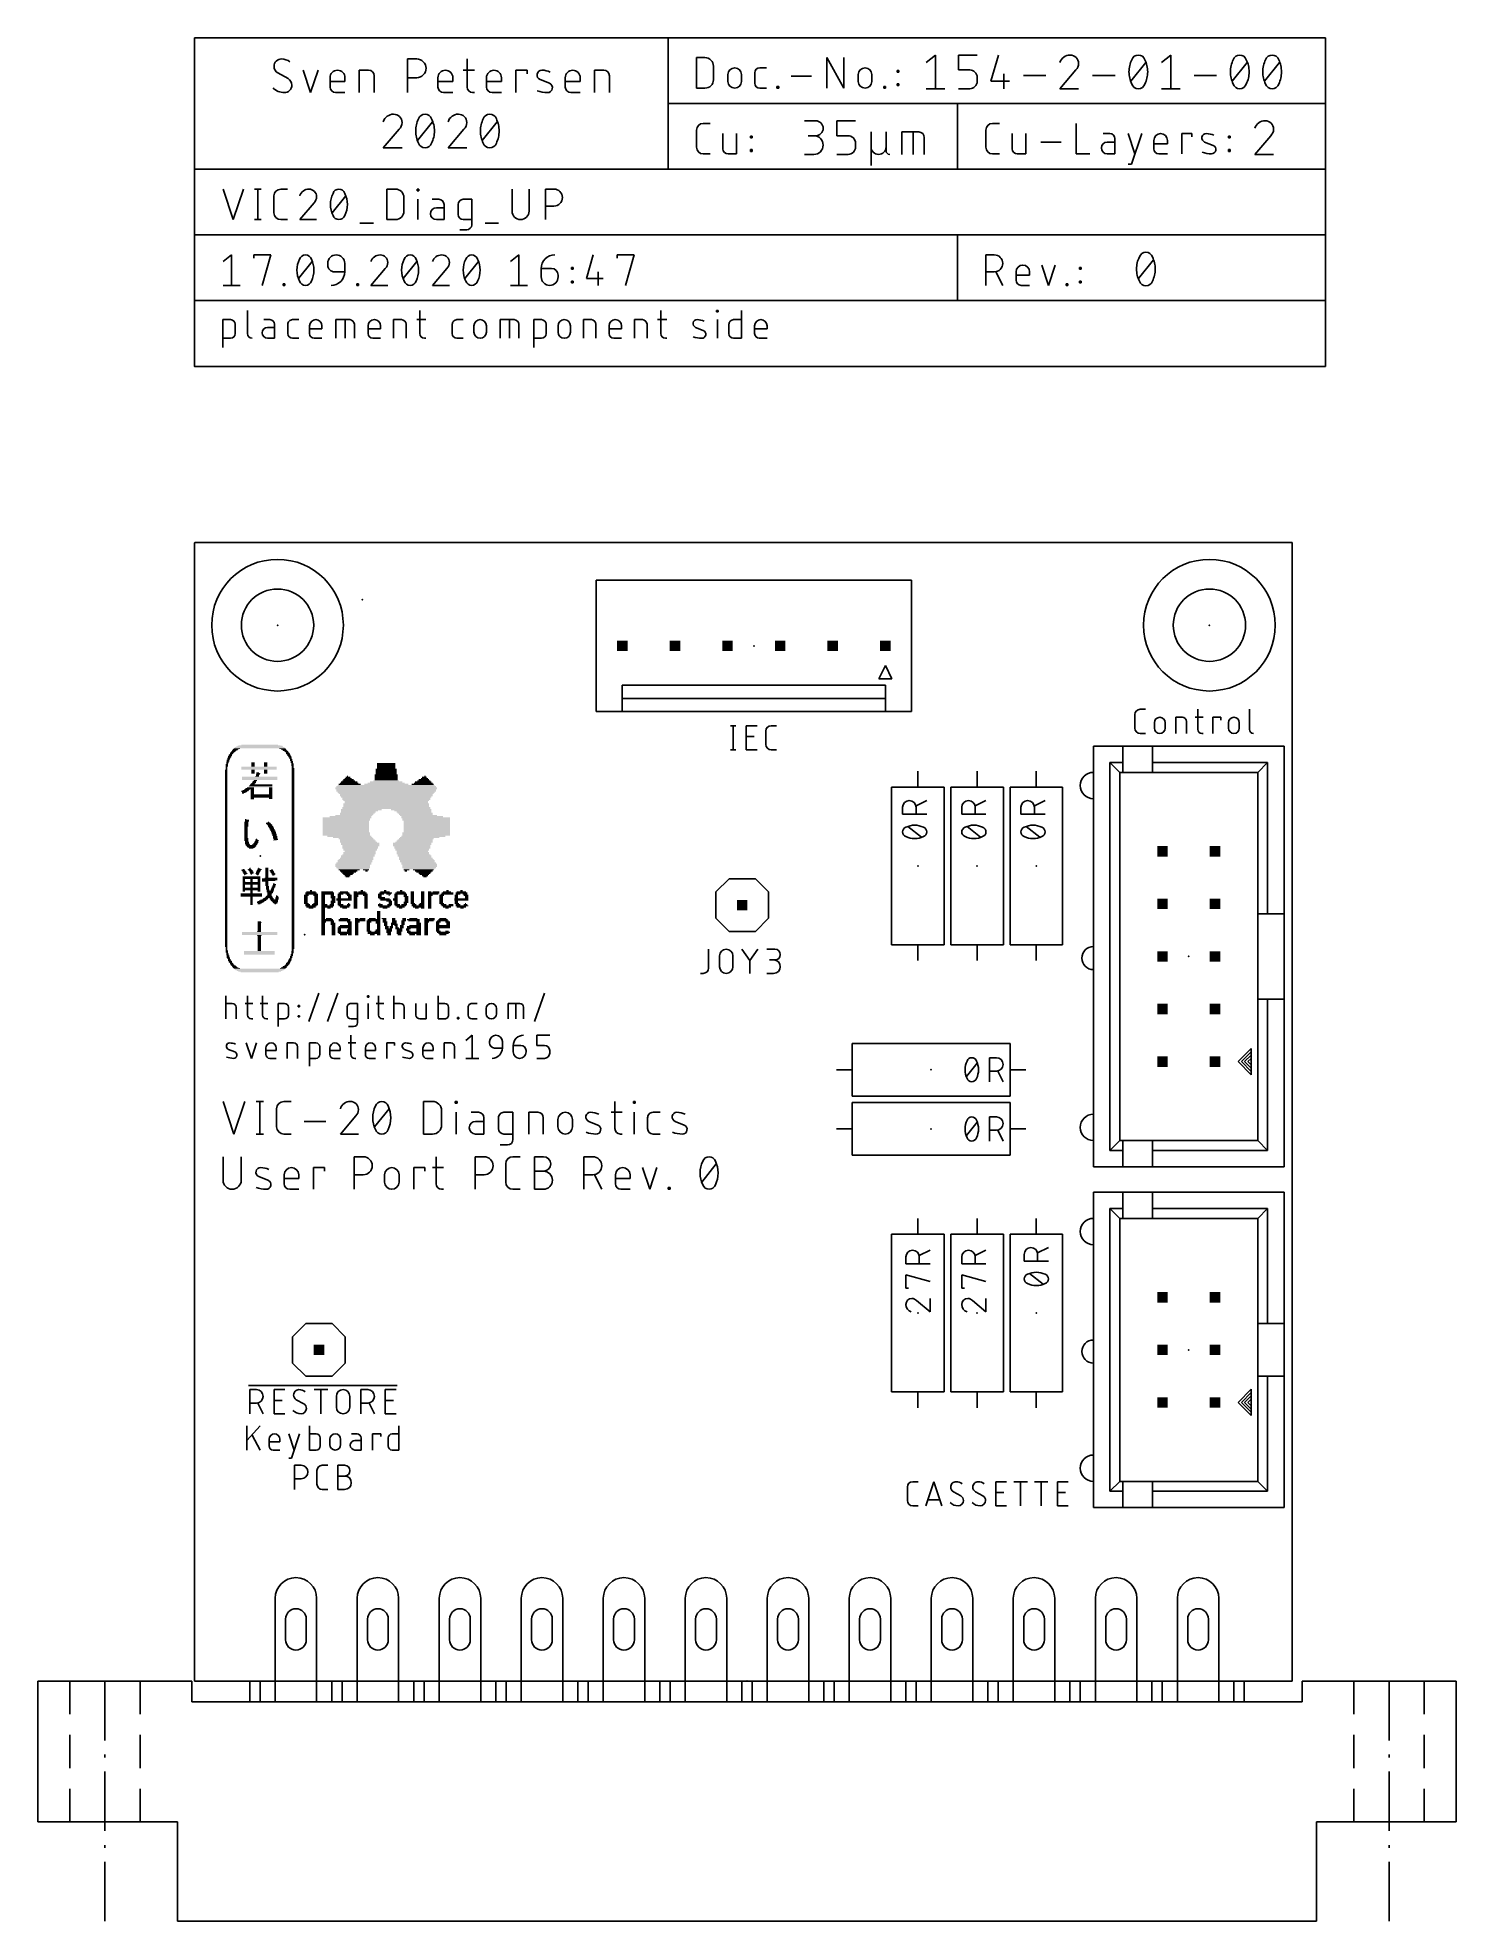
# Model space of a CAD drawing. Extents: x -7.6 to 60.9, y -11.6 to 79.4.
import ezdxf

# ---------------------------------------------------------------- set-up
doc = ezdxf.new("R2010")
doc.units = 0
for name, color, linetype in [('20', 30, 'CONTINUOUS'), ('21', 253, 'CONTINUOUS'), ('23', 7, 'CONTINUOUS'), ('48', 6, 'CONTINUOUS'), ('51', 253, 'CONTINUOUS')]:
    doc.layers.add(name, color=color, linetype=linetype)

# ---------------------------------------------------------------- blocks, each defined once
blk = doc.blocks.new('RECT')
blk.add_solid([(-0.5, -0.5), (0.5, -0.5), (-0.5, 0.5), (0.5, 0.5)])

msp = doc.modelspace()

# ---------------------------------------------------------------- linework, layer by layer
at = {"layer": '20'}
for p, q in [((0, 54.9746), (0, 0)), ((53, 55), (0.0254, 55)), ((53, 0), (53, 55)), ((0, 0), (53, 0))]:
    msp.add_line(p, q, dxfattribs=at)
msp.add_arc((0.0254, 54.9746), 0.0254, 90, 180, dxfattribs=at)
at = {"layer": '21'}
for p, q in [((1.3589, 64.4102), (1.3589, 65.7564)), ((1.3589, 65.7564), (1.7328, 65.7564)), ((1.9572, 65.532), (1.9572, 65.0833)), ((2.5485, 66.2051), (2.5485, 65.0833)), ((3.632, 65.7564), (3.3329, 65.7564)), ((3.8564, 64.8589), (3.8564, 65.532)), ((4.5006, 65.0833), (4.5006, 65.532)), ((4.725, 65.7564), (5.0241, 65.7564)), ((6.813, 64.8589), (6.813, 65.7564)), ((6.813, 65.7564), (7.4861, 65.7564)), ((7.2617, 64.8589), (7.2617, 65.7564)), ((7.7105, 65.532), (7.7105, 64.8589)), ((9.609, 64.8589), (9.609, 65.7564)), ((9.609, 65.7564), (9.983, 65.7564)), ((10.2074, 65.532), (10.2074, 64.8589)), ((10.7198, 65.7564), (11.1685, 65.7564)), ((10.8694, 66.2051), (10.8694, 65.0833)), ((12.44, 65.0833), (12.44, 65.532)), ((12.6643, 65.7564), (12.9635, 65.7564)), ((14.7524, 64.8589), (14.7524, 65.7564)), ((14.7524, 65.7564), (15.4255, 65.7564)), ((15.2011, 64.8589), (15.2011, 65.7564)), ((15.6498, 65.532), (15.6498, 64.8589)), ((16.3706, 64.4102), (16.3706, 65.7564)), ((16.3706, 65.7564), (16.7446, 65.7564)), ((16.969, 65.532), (16.969, 65.0833)), ((18.7804, 64.8589), (18.7804, 65.7564)), ((18.7804, 65.7564), (19.1543, 65.7564)), ((19.3787, 65.532), (19.3787, 64.8589)), ((21.2443, 64.8589), (21.2443, 65.7564)), ((21.2443, 65.7564), (21.6182, 65.7564)), ((21.8426, 65.532), (21.8426, 64.8589)), ((22.355, 65.7564), (22.8038, 65.7564)), ((22.5046, 66.2051), (22.5046, 65.0833)), ((25.2019, 66.1303), (25.2019, 66.2051)), ((25.2019, 66.2051), (25.2767, 66.2051)), ((25.2767, 66.1303), (25.2019, 66.1303)), ((25.2393, 64.8589), (25.2393, 65.7564)), ((25.2767, 66.2051), (25.2767, 66.1303)), ((25.7985, 65.0833), (25.7985, 65.532)), ((26.0229, 65.7564), (26.3968, 65.7564)), ((26.3968, 66.2051), (26.3968, 64.8589)), ((1.7328, 64.8589), (1.3589, 64.8589)), ((3.8564, 65.3824), (3.5199, 65.3824)), ((3.5199, 64.8589), (3.8564, 64.8589)), ((5.0241, 64.8589), (4.725, 64.8589)), ((5.5481, 65.0833), (5.5481, 65.4572)), ((6.1464, 65.3076), (5.5481, 65.3076)), ((6.1464, 64.8589), (5.7725, 64.8589)), ((6.1464, 65.4572), (6.1464, 65.3076)), ((8.3771, 65.0833), (8.3771, 65.4572)), ((8.9754, 65.3076), (8.3771, 65.3076)), ((8.9754, 64.8589), (8.6014, 64.8589)), ((8.9754, 65.4572), (8.9754, 65.3076)), ((11.0937, 64.8589), (11.1685, 64.8589)), ((12.9635, 64.8589), (12.6643, 64.8589)), ((13.4875, 65.1581), (13.4875, 65.4572)), ((14.0858, 65.4572), (14.0858, 65.1581)), ((16.7446, 64.8589), (16.3706, 64.8589)), ((17.5484, 65.1581), (17.5484, 65.4572)), ((18.1467, 65.4572), (18.1467, 65.1581)), ((20.0123, 65.0833), (20.0123, 65.4572)), ((20.6106, 65.3076), (20.0123, 65.3076)), ((20.6106, 64.8589), (20.2367, 64.8589)), ((20.6106, 65.4572), (20.6106, 65.3076)), ((22.729, 64.8589), (22.8038, 64.8589)), ((24.5594, 65.2328), (24.1854, 65.3824)), ((26.3968, 64.8589), (26.0229, 64.8589)), ((27.0391, 65.0833), (27.0391, 65.4572)), ((27.6374, 65.3076), (27.0391, 65.3076)), ((27.6374, 64.8589), (27.2635, 64.8589)), ((27.6374, 65.4572), (27.6374, 65.3076)), ((34.62, 53.175), (19.38, 53.175)), ((19.38, 46.825), (19.38, 53.175)), ((34.62, 46.825), (34.62, 53.175)), ((33.0325, 48.4125), (33.35, 49.0475)), ((33.6675, 48.4125), (33.0325, 48.4125)), ((33.35, 49.0475), (33.6675, 48.4125)), ((33.35, 48.095), (20.65, 48.095)), ((20.65, 47.46), (20.65, 48.095)), ((20.65, 46.825), (20.65, 47.46)), ((33.35, 47.46), (20.65, 47.46)), ((33.35, 47.46), (33.35, 48.095)), ((33.35, 46.825), (33.35, 47.46)), ((34.62, 46.825), (19.38, 46.825)), ((45.3969, 46.0304), (45.3969, 46.6796)), ((45.6565, 46.9392), (45.9162, 46.9392)), ((47.3701, 45.7708), (47.3701, 46.5497)), ((47.3701, 46.5497), (47.6947, 46.5497)), ((48.3021, 46.5497), (48.6916, 46.5497)), ((48.4319, 46.9392), (48.4319, 45.9655)), ((49.1675, 45.7708), (49.1675, 46.5497)), ((49.1675, 46.5497), (49.5569, 46.5497)), ((49.5569, 46.5497), (49.5569, 46.4199)), ((50.9284, 46.9392), (50.9284, 45.9655)), ((25.8744, 46.1455), (26.134, 46.1455)), ((26.0042, 46.1455), (26.0042, 44.9771)), ((26.6344, 44.9771), (26.6344, 46.1455)), ((26.6344, 46.1455), (27.1537, 46.1455)), ((26.6344, 45.6262), (27.0239, 45.6262)), ((27.5813, 45.2367), (27.5813, 45.8858)), ((27.841, 46.1455), (28.1006, 46.1455)), ((45.9162, 45.7708), (45.6565, 45.7708)), ((46.3414, 46.0304), (46.3414, 46.2901)), ((46.8607, 46.2901), (46.8607, 46.0304)), ((47.8894, 46.355), (47.8894, 45.7708)), ((48.6267, 45.7708), (48.6916, 45.7708)), ((49.9228, 46.0304), (49.9228, 46.2901)), ((50.4421, 46.2901), (50.4421, 46.0304)), ((25.8744, 44.9771), (26.134, 44.9771)), ((27.1537, 44.9771), (26.6344, 44.9771)), ((28.1006, 44.9771), (27.841, 44.9771)), ((43.3962, 24.84), (43.3962, 45.16)), ((43.3962, 45.16), (44.825, 45.16)), ((44.825, 45.16), (46.2537, 45.16)), ((44.825, 44.3663), (44.825, 45.16)), ((46.2537, 45.16), (52.6038, 45.16)), ((46.2537, 44.3663), (46.2537, 45.16)), ((52.6038, 45.16), (52.6038, 37.0638)), ((34.925, 43.18), (34.925, 43.942)), ((37.7825, 43.18), (37.7825, 43.942)), ((40.64, 43.18), (40.64, 43.942)), ((44.19, 25.6337), (44.19, 44.3663)), ((44.825, 44.3663), (44.19, 44.3663)), ((44.6662, 43.89), (44.19, 44.3663)), ((44.6662, 26.11), (44.6662, 43.89)), ((44.6662, 43.89), (44.825, 43.89)), ((44.825, 43.89), (44.825, 44.3663)), ((44.825, 43.89), (46.2537, 43.89)), ((46.2537, 43.89), (46.2537, 44.3663)), ((46.2537, 44.3663), (51.81, 44.3663)), ((46.2537, 43.89), (51.3338, 43.89)), ((51.3338, 43.89), (51.81, 44.3663)), ((51.3338, 43.89), (51.3338, 37.0638)), ((51.81, 37.0638), (51.81, 44.3663)), ((33.655, 43.18), (33.655, 35.56)), ((36.195, 43.18), (33.655, 43.18)), ((36.195, 35.56), (36.195, 43.18)), ((36.5125, 43.18), (36.5125, 35.56)), ((39.0525, 43.18), (36.5125, 43.18)), ((39.0525, 35.56), (39.0525, 43.18)), ((39.37, 43.18), (39.37, 35.56)), ((41.91, 43.18), (39.37, 43.18)), ((41.91, 35.56), (41.91, 43.18)), ((34.1821, 41.8793), (34.1821, 42.2038)), ((35.3505, 41.8793), (34.1821, 41.8793)), ((35.3505, 42.5284), (34.8312, 42.2687)), ((34.8312, 42.2038), (34.8312, 41.8793)), ((37.0395, 41.8793), (37.0395, 42.2038)), ((38.208, 41.8793), (37.0395, 41.8793)), ((38.208, 42.5284), (37.6887, 42.2687)), ((37.6887, 42.2038), (37.6887, 41.8793)), ((39.8971, 41.8793), (39.8971, 42.2038)), ((41.0654, 41.8793), (39.8971, 41.8793)), ((41.0654, 42.5284), (40.5462, 42.2687)), ((40.5462, 42.2038), (40.5462, 41.8793)), ((35.0908, 40.7557), (34.4417, 41.275)), ((37.9483, 40.7557), (37.2992, 41.275)), ((40.8058, 40.7557), (40.1567, 41.275)), ((25.805, 38.75), (25.17, 38.115)), ((25.805, 38.75), (27.075, 38.75)), ((27.075, 38.75), (27.71, 38.115)), ((25.17, 38.115), (25.17, 36.845)), ((27.71, 38.115), (27.71, 36.845)), ((25.17, 36.845), (25.805, 36.21)), ((27.71, 36.845), (27.075, 36.21)), ((51.3338, 37.0638), (51.3338, 32.9362)), ((51.3338, 37.0638), (51.81, 37.0638)), ((51.81, 37.0638), (52.6038, 37.0638)), ((52.6038, 37.0638), (52.6038, 32.9362)), ((27.075, 36.21), (25.805, 36.21)), ((33.655, 35.56), (36.195, 35.56)), ((34.925, 35.56), (34.925, 34.798)), ((36.5125, 35.56), (39.0525, 35.56)), ((37.7825, 35.56), (37.7825, 34.798)), ((39.37, 35.56), (41.91, 35.56)), ((40.64, 35.56), (40.64, 34.798)), ((24.816, 35.3505), (24.816, 34.4417)), ((25.3434, 34.5066), (25.3434, 35.0259)), ((25.9925, 35.0259), (25.9925, 34.5066)), ((26.4214, 35.3505), (26.8109, 34.7987)), ((26.8109, 34.7987), (27.2004, 35.3505)), ((26.8109, 34.1821), (26.8109, 34.7987)), ((27.6293, 35.3505), (28.0188, 35.3505)), ((28.0188, 34.8312), (27.7592, 34.8312)), ((24.5564, 34.1821), (24.4265, 34.1821)), ((27.6293, 34.1821), (27.9539, 34.1821)), ((1.505, 31.985), (1.505, 33.1026)), ((2.556, 33.1026), (2.556, 32.1712)), ((3.2799, 33.1026), (3.2799, 32.1712)), ((5.5054, 31.8608), (6.0021, 33.2267)), ((6.4198, 31.8608), (6.9165, 33.2267)), ((8.3516, 33.0405), (8.3516, 33.1026)), ((8.3516, 33.1026), (8.4137, 33.1026)), ((8.4137, 33.0405), (8.3516, 33.0405)), ((8.4137, 33.1026), (8.4137, 33.0405)), ((8.8805, 33.1026), (8.8805, 32.1712)), ((9.6202, 31.985), (9.6202, 33.1026)), ((11.7612, 33.1026), (11.7612, 31.985)), ((16.402, 31.8608), (16.8987, 33.2267)), ((51.3338, 32.9362), (51.3338, 26.11)), ((51.3338, 32.9362), (51.81, 32.9362)), ((51.81, 32.9362), (52.6038, 32.9362)), ((51.81, 32.9362), (51.81, 25.6337)), ((52.6038, 32.9362), (52.6038, 24.84)), ((1.505, 32.73), (1.8154, 32.73)), ((2.0017, 32.5438), (2.0017, 31.985)), ((2.4318, 32.73), (2.8043, 32.73)), ((2.7422, 31.985), (2.8043, 31.985)), ((3.1557, 32.73), (3.5282, 32.73)), ((3.4661, 31.985), (3.5282, 31.985)), ((4.0269, 31.6124), (4.0269, 32.73)), ((4.0269, 32.73), (4.3373, 32.73)), ((4.3373, 31.985), (4.0269, 31.985)), ((4.5236, 32.5438), (4.5236, 32.1712)), ((4.9989, 32.5748), (4.9989, 32.6369)), ((4.9989, 32.6369), (5.0609, 32.6369)), ((5.0609, 32.5748), (4.9989, 32.5748)), ((4.9989, 32.0781), (4.9989, 32.1402)), ((4.9989, 32.1402), (5.0609, 32.1402)), ((5.0609, 32.0781), (4.9989, 32.0781)), ((5.0609, 32.6369), (5.0609, 32.5748)), ((5.0609, 32.1402), (5.0609, 32.0781)), ((7.365, 32.1712), (7.365, 32.5438)), ((7.5512, 32.73), (7.8617, 32.73)), ((7.8617, 31.985), (7.5512, 31.985)), ((7.8617, 32.73), (7.8617, 31.7987)), ((8.3827, 31.985), (8.3827, 32.73)), ((8.7564, 32.73), (9.1289, 32.73)), ((9.0668, 31.985), (9.1289, 31.985)), ((9.6202, 32.73), (9.9307, 32.73)), ((10.1169, 32.5438), (10.1169, 31.985)), ((10.687, 32.73), (10.687, 32.1712)), ((10.8733, 31.985), (11.1837, 31.985)), ((11.1837, 31.985), (11.1837, 32.73)), ((12.0716, 32.73), (11.7612, 32.73)), ((11.7612, 31.985), (12.0716, 31.985)), ((12.2579, 32.1712), (12.2579, 32.5438)), ((12.695, 31.985), (12.695, 32.047)), ((12.695, 32.047), (12.7571, 32.047)), ((12.7571, 31.985), (12.695, 31.985)), ((12.7571, 32.047), (12.7571, 31.985)), ((13.2033, 32.1712), (13.2033, 32.5438)), ((13.3895, 32.73), (13.6379, 32.73)), ((13.6379, 31.985), (13.3895, 31.985)), ((14.0779, 32.2333), (14.0779, 32.4817)), ((14.5746, 32.4817), (14.5746, 32.2333)), ((15.1348, 31.985), (15.1348, 32.73)), ((15.1348, 32.73), (15.6936, 32.73)), ((15.5074, 31.985), (15.5074, 32.73)), ((15.8799, 32.5438), (15.8799, 31.985)), ((7.6754, 31.6124), (7.4271, 31.6124)), ((7.54, 31.1976), (7.54, 30.2662)), ((13.0944, 30.9492), (13.4048, 31.1976)), ((13.4048, 31.1976), (13.4048, 30.08)), ((16.5234, 30.7008), (16.5234, 31.1976)), ((16.5234, 31.1976), (17.1443, 31.1976)), ((1.9396, 30.3904), (1.6291, 30.5146)), ((2.4885, 30.825), (2.7368, 30.08)), ((2.7368, 30.08), (2.9852, 30.825)), ((3.441, 30.2662), (3.441, 30.5767)), ((3.9377, 30.4525), (3.441, 30.4525)), ((3.9377, 30.08), (3.6273, 30.08)), ((3.9377, 30.5767), (3.9377, 30.4525)), ((4.4697, 30.08), (4.4697, 30.825)), ((4.4697, 30.825), (4.7801, 30.825)), ((4.9664, 30.6388), (4.9664, 30.08)), ((5.5438, 29.7074), (5.5438, 30.825)), ((5.5438, 30.825), (5.8543, 30.825)), ((5.8543, 30.08), (5.5438, 30.08)), ((6.0406, 30.6388), (6.0406, 30.2662)), ((6.5271, 30.2662), (6.5271, 30.5767)), ((7.0238, 30.4525), (6.5271, 30.4525)), ((7.0238, 30.08), (6.7133, 30.08)), ((7.0238, 30.5767), (7.0238, 30.4525)), ((7.4158, 30.825), (7.7884, 30.825)), ((7.7263, 30.08), (7.7884, 30.08)), ((8.2416, 30.2662), (8.2416, 30.5767)), ((8.7383, 30.4525), (8.2416, 30.4525)), ((8.7383, 30.08), (8.4278, 30.08)), ((8.7383, 30.5767), (8.7383, 30.4525)), ((9.2786, 30.08), (9.2786, 30.825)), ((9.2786, 30.825), (9.6511, 30.825)), ((9.6511, 30.825), (9.6511, 30.7008)), ((10.4358, 30.3904), (10.1254, 30.5146)), ((11.0229, 30.2662), (11.0229, 30.5767)), ((11.5196, 30.4525), (11.0229, 30.4525)), ((11.5196, 30.08), (11.2091, 30.08)), ((11.5196, 30.5767), (11.5196, 30.4525)), ((12.0516, 30.08), (12.0516, 30.825)), ((12.0516, 30.825), (12.362, 30.825)), ((12.5483, 30.6388), (12.5483, 30.08)), ((13.0944, 30.08), (13.7153, 30.08)), ((14.2374, 30.825), (14.2374, 30.8871)), ((14.8583, 30.5767), (14.4857, 30.5767)), ((14.8583, 30.8871), (14.8583, 30.5767)), ((15.3804, 30.7008), (15.7529, 30.7008)), ((15.3804, 30.3904), (15.3804, 30.7008)), ((16.0013, 30.4525), (16.0013, 30.3904)), ((16.8959, 30.7008), (16.5234, 30.7008)), ((16.5234, 30.08), (16.8959, 30.08)), ((17.1443, 30.3283), (17.1443, 30.4525)), ((39.37, 30.7975), (31.75, 30.7975)), ((31.75, 30.7975), (31.75, 28.2575)), ((38.3868, 28.9433), (38.3868, 30.1117)), ((38.3868, 30.1117), (38.7113, 30.1117)), ((39.37, 28.2575), (39.37, 30.7975)), ((51.0162, 30.555), (50.3812, 29.92)), ((51.0162, 30.3962), (50.54, 29.92)), ((51.0162, 30.2375), (50.6987, 29.92)), ((51.0162, 30.0787), (50.8575, 29.92)), ((51.0162, 30.3962), (51.0162, 30.555)), ((51.0162, 30.2375), (51.0162, 30.3962)), ((51.0162, 30.0787), (51.0162, 30.2375)), ((51.0162, 29.7612), (51.0162, 30.0787)), ((31.75, 29.5275), (30.988, 29.5275)), ((37.2632, 29.2029), (37.7825, 29.8521)), ((38.7113, 29.4626), (38.3868, 29.4626)), ((39.0359, 28.9433), (38.7762, 29.4626)), ((39.37, 29.5275), (40.132, 29.5275)), ((50.3812, 29.92), (51.0162, 29.285)), ((50.54, 29.92), (51.0162, 29.4437)), ((50.6987, 29.92), (51.0162, 29.6025)), ((50.8575, 29.92), (51.0162, 29.7612)), ((51.0162, 29.6025), (51.0162, 29.7612)), ((51.0162, 29.4437), (51.0162, 29.6025)), ((51.0162, 29.285), (51.0162, 29.4437)), ((31.75, 28.2575), (39.37, 28.2575)), ((1.3716, 27.9972), (1.8965, 26.4224)), ((1.8965, 26.4224), (2.4215, 27.9972)), ((2.9721, 27.9972), (3.322, 27.9972)), ((3.147, 27.9972), (3.147, 26.4224)), ((3.9553, 26.7723), (3.9553, 27.6472)), ((4.3053, 27.9972), (4.6552, 27.9972)), ((7.7779, 27.2972), (7.0342, 26.4224)), ((8.6848, 26.7723), (9.3848, 27.6472)), ((11.0462, 26.4224), (11.0462, 27.9972)), ((11.0462, 27.9972), (11.4837, 27.9972)), ((11.9211, 27.5597), (11.9211, 26.8598)), ((12.5862, 27.9097), (12.5862, 27.9972)), ((12.5862, 27.9972), (12.6737, 27.9972)), ((12.6737, 27.9097), (12.5862, 27.9097)), ((12.63, 26.4224), (12.63, 27.4722)), ((12.6737, 27.9972), (12.6737, 27.9097)), ((13.6986, 27.4722), (13.3487, 27.4722)), ((14.9305, 27.4722), (15.3679, 27.4722)), ((15.3679, 27.4722), (15.3679, 26.1599)), ((16.1357, 26.4224), (16.1357, 27.4722)), ((16.1357, 27.4722), (16.5732, 27.4722)), ((20.117, 27.4722), (20.642, 27.4722)), ((20.292, 27.9972), (20.292, 26.6848)), ((21.1834, 27.9097), (21.1834, 27.9972)), ((21.1834, 27.9972), (21.2709, 27.9972)), ((21.2709, 27.9097), (21.1834, 27.9097)), ((21.2271, 26.4224), (21.2271, 27.4722)), ((21.2709, 27.9972), (21.2709, 27.9097)), ((22.1317, 27.4722), (22.4817, 27.4722)), ((39.37, 27.94), (31.75, 27.94)), ((31.75, 27.94), (31.75, 25.4)), ((39.37, 25.4), (39.37, 27.94)), ((2.9721, 26.4224), (3.322, 26.4224)), ((4.6552, 26.4224), (4.3053, 26.4224)), ((5.2794, 27.0348), (6.3293, 27.0348)), ((7.0342, 26.4224), (7.9091, 26.4224)), ((11.4837, 26.4224), (11.0462, 26.4224)), ((13.9611, 27.0348), (13.5674, 27.0348)), ((13.5674, 26.4224), (13.9611, 26.4224)), ((13.9611, 26.4224), (13.9611, 27.2097)), ((14.668, 26.6848), (14.668, 27.2097)), ((15.3679, 26.4224), (14.9305, 26.4224)), ((16.8356, 27.2097), (16.8356, 26.4224)), ((17.5425, 26.7723), (17.5425, 27.1223)), ((18.2424, 27.1223), (18.2424, 26.7723)), ((19.4659, 26.8598), (19.0285, 27.0348)), ((20.5545, 26.4224), (20.642, 26.4224)), ((21.8693, 26.6848), (21.8693, 27.2097)), ((22.4817, 26.4224), (22.1317, 26.4224)), ((23.6342, 26.8598), (23.1968, 27.0348)), ((31.75, 26.67), (30.988, 26.67)), ((37.2632, 26.3454), (37.7825, 26.9946)), ((38.3868, 26.0858), (38.3868, 27.2542)), ((38.3868, 27.2542), (38.7113, 27.2542)), ((38.7113, 26.6051), (38.3868, 26.6051)), ((39.0359, 26.0858), (38.7762, 26.6051)), ((39.37, 26.67), (40.132, 26.67)), ((15.1054, 25.8974), (14.7555, 25.8974)), ((44.19, 25.6337), (44.6662, 26.11)), ((44.19, 25.6337), (44.825, 25.6337)), ((44.825, 26.11), (44.6662, 26.11)), ((46.2537, 26.11), (44.825, 26.11)), ((44.825, 26.11), (44.825, 25.6337)), ((44.825, 25.6337), (44.825, 24.84)), ((51.3338, 26.11), (46.2537, 26.11)), ((46.2537, 26.11), (46.2537, 25.6337)), ((46.2537, 25.6337), (46.2537, 24.84)), ((46.2537, 25.6337), (51.81, 25.6337)), ((51.81, 25.6337), (51.3338, 26.11)), ((1.3716, 25.3301), (1.3716, 24.1928)), ((2.2465, 24.1928), (2.2465, 25.3301)), ((5.7418, 23.7553), (5.7418, 24.8052)), ((5.7418, 24.8052), (6.2668, 24.8052)), ((6.2668, 24.8052), (6.2668, 24.6302)), ((7.7016, 23.7553), (7.7016, 25.3301)), ((7.7016, 25.3301), (8.139, 25.3301)), ((10.5875, 23.7553), (10.5875, 24.8052)), ((10.5875, 24.8052), (11.1124, 24.8052)), ((11.1124, 24.8052), (11.1124, 24.6302)), ((11.4845, 24.8052), (12.0094, 24.8052)), ((11.6595, 25.3301), (11.6595, 24.0178)), ((13.5372, 23.7553), (13.5372, 25.3301)), ((13.5372, 25.3301), (13.9747, 25.3301)), ((15.0181, 24.1053), (15.0181, 24.9802)), ((15.3681, 25.3301), (15.718, 25.3301)), ((16.403, 23.7553), (16.403, 25.3301)), ((16.403, 25.3301), (16.8404, 25.3301)), ((16.403, 24.6302), (16.8404, 24.6302)), ((18.7854, 23.7553), (18.7854, 25.3301)), ((18.7854, 25.3301), (19.2228, 25.3301)), ((21.6234, 24.8052), (21.9733, 23.7553)), ((21.9733, 23.7553), (22.3233, 24.8052)), ((24.4891, 24.1053), (25.189, 24.9802)), ((31.75, 25.4), (39.37, 25.4)), ((44.825, 24.84), (43.3962, 24.84)), ((46.2537, 24.84), (44.825, 24.84)), ((52.6038, 24.84), (46.2537, 24.84)), ((3.5388, 24.1928), (3.1013, 24.3678)), ((4.3248, 24.0178), (4.3248, 24.4553)), ((5.0247, 24.2803), (4.3248, 24.2803)), ((5.0247, 23.7553), (4.5873, 23.7553)), ((5.0247, 24.4553), (5.0247, 24.2803)), ((8.139, 24.4553), (7.7016, 24.4553)), ((9.1705, 24.1053), (9.1705, 24.4553)), ((9.8704, 24.4553), (9.8704, 24.1053)), ((11.9219, 23.7553), (12.0094, 23.7553)), ((13.9747, 24.4553), (13.5372, 24.4553)), ((15.718, 23.7553), (15.3681, 23.7553)), ((16.8404, 23.7553), (16.403, 23.7553)), ((19.2228, 24.4553), (18.7854, 24.4553)), ((19.6603, 23.7553), (19.3103, 24.4553)), ((20.3208, 24.0178), (20.3208, 24.4553)), ((21.0207, 24.2803), (20.3208, 24.2803)), ((21.0207, 23.7553), (20.5832, 23.7553)), ((21.0207, 24.4553), (21.0207, 24.2803)), ((22.8675, 23.7553), (22.8675, 23.8428)), ((22.8675, 23.8428), (22.9549, 23.8428)), ((22.9549, 23.7553), (22.8675, 23.7553)), ((22.9549, 23.8428), (22.9549, 23.7553)), ((43.3962, 8.38), (43.3962, 23.62)), ((43.3962, 23.62), (44.825, 23.62)), ((44.19, 9.1737), (44.19, 22.8263)), ((44.825, 22.8263), (44.19, 22.8263)), ((44.6662, 22.35), (44.19, 22.8263)), ((44.825, 23.62), (46.2537, 23.62)), ((44.825, 22.8263), (44.825, 23.62)), ((44.825, 22.35), (44.825, 22.8263)), ((46.2537, 23.62), (52.6038, 23.62)), ((46.2537, 22.8263), (46.2537, 23.62)), ((46.2537, 22.35), (46.2537, 22.8263)), ((46.2537, 22.8263), (51.81, 22.8263)), ((51.3338, 22.35), (51.81, 22.8263)), ((51.81, 17.27), (51.81, 22.8263)), ((52.6038, 23.62), (52.6038, 17.27)), ((34.925, 21.59), (34.925, 22.352)), ((37.7825, 21.59), (37.7825, 22.352)), ((40.64, 21.59), (40.64, 22.352)), ((44.6662, 9.65), (44.6662, 22.35)), ((44.6662, 22.35), (44.825, 22.35)), ((44.825, 22.35), (46.2537, 22.35)), ((46.2537, 22.35), (51.3338, 22.35)), ((51.3338, 22.35), (51.3338, 17.27)), ((33.655, 21.59), (33.655, 13.97)), ((36.195, 21.59), (33.655, 21.59)), ((36.195, 13.97), (36.195, 21.59)), ((36.5125, 21.59), (36.5125, 13.97)), ((39.0525, 21.59), (36.5125, 21.59)), ((39.0525, 13.97), (39.0525, 21.59)), ((39.37, 21.59), (39.37, 13.97)), ((41.91, 21.59), (39.37, 21.59)), ((41.2242, 20.9384), (40.7049, 20.6787)), ((41.91, 13.97), (41.91, 21.59)), ((34.3408, 20.1623), (34.3408, 20.4868)), ((35.5092, 20.1623), (34.3408, 20.1623)), ((35.5092, 20.8114), (34.9899, 20.5517)), ((34.9899, 20.4868), (34.9899, 20.1623)), ((37.0395, 20.1623), (37.0395, 20.4868)), ((38.208, 20.1623), (37.0395, 20.1623)), ((38.208, 20.8114), (37.6887, 20.5517)), ((37.6887, 20.4868), (37.6887, 20.1623)), ((40.0558, 20.2893), (40.0558, 20.6138)), ((41.2242, 20.2893), (40.0558, 20.2893)), ((40.7049, 20.6138), (40.7049, 20.2893)), ((34.3408, 18.9738), (34.3408, 19.6229)), ((34.3408, 19.6229), (35.5092, 19.2983)), ((37.0395, 18.9738), (37.0395, 19.6229)), ((37.0395, 19.6229), (38.208, 19.2983)), ((40.9646, 19.1657), (40.3154, 19.685)), ((34.4706, 18.9738), (34.3408, 18.9738)), ((34.8601, 18.3825), (35.5092, 17.8308)), ((35.5092, 17.8308), (35.5092, 18.4799)), ((37.1694, 18.9738), (37.0395, 18.9738)), ((37.5588, 18.3825), (38.208, 17.8308)), ((38.208, 17.8308), (38.208, 18.4799)), ((5.365, 17.27), (4.73, 16.635)), ((4.73, 16.635), (4.73, 15.365)), ((5.365, 17.27), (6.635, 17.27)), ((6.635, 17.27), (7.27, 16.635)), ((7.27, 16.635), (7.27, 15.365)), ((51.3338, 17.27), (51.3338, 14.73)), ((51.3338, 17.27), (51.81, 17.27)), ((51.81, 17.27), (52.6038, 17.27)), ((52.6038, 17.27), (52.6038, 14.73)), ((4.73, 15.365), (5.365, 14.73)), ((6.635, 14.73), (5.365, 14.73)), ((7.27, 15.365), (6.635, 14.73)), ((51.3338, 14.73), (51.3338, 9.65)), ((51.3338, 14.73), (51.81, 14.73)), ((51.81, 14.73), (52.6038, 14.73)), ((51.81, 14.73), (51.81, 9.1737)), ((52.6038, 14.73), (52.6038, 8.38)), ((2.6068, 14.2812), (9.7757, 14.2812)), ((2.6576, 12.9096), (2.6576, 14.078)), ((2.6576, 14.078), (2.9821, 14.078)), ((3.8336, 12.9096), (3.8336, 14.078)), ((3.8336, 14.078), (4.3528, 14.078)), ((5.7744, 14.078), (6.4235, 14.078)), ((6.099, 12.9096), (6.099, 14.078)), ((6.8412, 13.2341), (6.8412, 13.7534)), ((7.4903, 13.7534), (7.4903, 13.2341)), ((8.0297, 12.9096), (8.0297, 14.078)), ((8.0297, 14.078), (8.3542, 14.078)), ((9.2056, 12.9096), (9.2056, 14.078)), ((9.2056, 14.078), (9.7249, 14.078)), ((33.655, 13.97), (36.195, 13.97)), ((34.925, 13.97), (34.925, 13.208)), ((36.5125, 13.97), (39.0525, 13.97)), ((37.7825, 13.97), (37.7825, 13.208)), ((39.37, 13.97), (41.91, 13.97)), ((40.64, 13.97), (40.64, 13.208)), ((51.0162, 14.095), (50.3812, 13.46)), ((51.0162, 13.9362), (50.54, 13.46)), ((51.0162, 13.7775), (50.6987, 13.46)), ((51.0162, 13.9362), (51.0162, 14.095)), ((51.0162, 13.7775), (51.0162, 13.9362)), ((51.0162, 13.6187), (51.0162, 13.7775)), ((2.9821, 13.4288), (2.6576, 13.4288)), ((3.3067, 12.9096), (3.047, 13.4288)), ((3.8336, 13.5587), (4.223, 13.5587)), ((4.3528, 12.9096), (3.8336, 12.9096)), ((5.265, 13.3964), (4.908, 13.5911)), ((8.3542, 13.4288), (8.0297, 13.4288)), ((8.6788, 12.9096), (8.4191, 13.4288)), ((9.2056, 13.5587), (9.5951, 13.5587)), ((9.7249, 12.9096), (9.2056, 12.9096)), ((50.3812, 13.46), (51.0162, 12.825)), ((50.54, 13.46), (51.0162, 12.9837)), ((50.6987, 13.46), (51.0162, 13.1425)), ((51.0162, 13.6187), (50.8575, 13.46)), ((50.8575, 13.46), (51.0162, 13.3012)), ((51.0162, 13.3012), (51.0162, 13.6187)), ((51.0162, 13.1425), (51.0162, 13.3012)), ((51.0162, 12.9837), (51.0162, 13.1425)), ((51.0162, 12.825), (51.0162, 12.9837)), ((2.5197, 11.1633), (2.5197, 12.3317)), ((3.1688, 12.3317), (2.5197, 11.6177)), ((3.1688, 11.1633), (2.7793, 11.8773)), ((4.5488, 11.9422), (4.8085, 11.1633)), ((4.6787, 10.7738), (5.0681, 11.9422)), ((5.5453, 12.3317), (5.5453, 11.1633)), ((5.8699, 11.9422), (5.5453, 11.9422)), ((7.8393, 11.9422), (7.5797, 11.9422)), ((8.5941, 11.1633), (8.5941, 11.9422)), ((8.5941, 11.9422), (8.9835, 11.9422)), ((8.9835, 11.9422), (8.9835, 11.8124)), ((9.5383, 11.9422), (9.8628, 11.9422)), ((9.8628, 12.3317), (9.8628, 11.1633)), ((3.5963, 11.358), (3.5963, 11.6826)), ((4.1156, 11.5528), (3.5963, 11.5528)), ((4.1156, 11.1633), (3.7911, 11.1633)), ((4.1156, 11.6826), (4.1156, 11.5528)), ((5.5453, 11.1633), (5.8699, 11.1633)), ((6.0646, 11.358), (6.0646, 11.7475)), ((6.53, 11.4229), (6.53, 11.6826)), ((7.0493, 11.6826), (7.0493, 11.4229)), ((8.034, 11.6177), (7.7419, 11.6177)), ((7.7419, 11.1633), (8.034, 11.1633)), ((8.034, 11.1633), (8.034, 11.7475)), ((9.3435, 11.358), (9.3435, 11.7475)), ((9.8628, 11.1633), (9.5383, 11.1633)), ((4.5488, 10.7738), (4.6787, 10.7738)), ((4.8189, 9.2583), (4.8189, 10.4267)), ((4.8189, 10.4267), (5.1435, 10.4267)), ((5.9036, 9.5179), (5.9036, 10.1671)), ((6.1632, 10.4267), (6.4229, 10.4267)), ((6.9144, 9.2583), (6.9144, 10.4267)), ((6.9144, 10.4267), (7.239, 10.4267)), ((5.1435, 9.7776), (4.8189, 9.7776)), ((6.4229, 9.2583), (6.1632, 9.2583)), ((6.9144, 9.9074), (7.239, 9.9074)), ((7.239, 9.2583), (6.9144, 9.2583)), ((34.4128, 8.7242), (34.4128, 9.3733)), ((34.6725, 9.633), (34.9321, 9.633)), ((35.3038, 8.4646), (35.6932, 9.633)), ((35.6932, 9.633), (36.0827, 8.4646)), ((36.9929, 8.9514), (36.6358, 9.1461)), ((38.0597, 8.9514), (37.7026, 9.1461)), ((38.6856, 8.4646), (38.6856, 9.633)), ((38.6856, 9.633), (39.2049, 9.633)), ((38.6856, 9.1137), (39.0751, 9.1137)), ((39.5597, 9.633), (40.2088, 9.633)), ((39.8842, 8.4646), (39.8842, 9.633)), ((40.5503, 9.633), (41.1994, 9.633)), ((40.8748, 8.4646), (40.8748, 9.633)), ((41.6574, 8.4646), (41.6574, 9.633)), ((41.6574, 9.633), (42.1767, 9.633)), ((41.6574, 9.1137), (42.0469, 9.1137)), ((44.19, 9.1737), (44.6662, 9.65)), ((44.19, 9.1737), (44.825, 9.1737)), ((44.825, 9.65), (44.6662, 9.65)), ((46.2537, 9.65), (44.825, 9.65)), ((44.825, 9.65), (44.825, 9.1737)), ((44.825, 9.1737), (44.825, 8.38)), ((51.3338, 9.65), (46.2537, 9.65)), ((46.2537, 9.65), (46.2537, 9.1737)), ((46.2537, 9.1737), (46.2537, 8.38)), ((46.2537, 9.1737), (51.81, 9.1737)), ((51.81, 9.1737), (51.3338, 9.65)), ((34.9321, 8.4646), (34.6725, 8.4646)), ((35.9853, 8.7567), (35.4011, 8.7567)), ((39.2049, 8.4646), (38.6856, 8.4646)), ((42.1767, 8.4646), (41.6574, 8.4646)), ((44.825, 8.38), (43.3962, 8.38)), ((46.2537, 8.38), (44.825, 8.38)), ((52.6038, 8.38), (46.2537, 8.38)), ((-7.58, 0), (-7.58, -6.8)), ((-6.03, 0), (-7.58, 0)), ((-4.33, 0), (-6.03, 0)), ((-6.03, -1.6), (-6.03, 0)), ((-2.63, 0), (-4.33, 0)), ((-4.33, 0), (-4.33, -2.8667)), ((-0.13, 0), (-2.63, 0)), ((-2.63, -1.6), (-2.63, 0)), ((-0.13, -1), (-0.13, 0)), ((3.16, 0), (2.66, 0)), ((2.66, 0), (2.66, -1)), ((3.16, -1), (3.16, 0)), ((3.89, 0.1), (3.89, -1)), ((5.89, 0.1), (5.89, -1)), ((7.12, 0), (6.62, 0)), ((6.62, 0), (6.62, -1)), ((7.12, -1), (7.12, 0)), ((7.85, 0.1), (7.85, -1)), ((9.85, 0.1), (9.85, -1)), ((11.08, 0), (10.58, 0)), ((10.58, 0), (10.58, -1)), ((11.08, -1), (11.08, 0)), ((11.81, 0.1), (11.81, -1)), ((13.81, 0.1), (13.81, -1)), ((15.04, 0), (14.54, 0)), ((14.54, 0), (14.54, -1)), ((15.04, -1), (15.04, 0)), ((15.77, 0.1), (15.77, -1)), ((17.77, 0.1), (17.77, -1)), ((19, 0), (18.5, 0)), ((18.5, 0), (18.5, -1)), ((19, -1), (19, 0)), ((19.73, 0.1), (19.73, -1)), ((21.73, 0.1), (21.73, -1)), ((22.96, 0), (22.46, 0)), ((22.46, 0), (22.46, -1)), ((22.96, -1), (22.96, 0)), ((23.69, 0.1), (23.69, -1)), ((25.69, 0.1), (25.69, -1)), ((26.92, 0), (26.42, 0)), ((26.42, 0), (26.42, -1)), ((26.92, -1), (26.92, 0)), ((27.65, 0.1), (27.65, -1)), ((29.65, 0.1), (29.65, -1)), ((30.88, 0), (30.38, 0)), ((30.38, 0), (30.38, -1)), ((30.88, -1), (30.88, 0)), ((31.61, 0.1), (31.61, -1)), ((33.61, 0.1), (33.61, -1)), ((34.84, 0), (34.34, 0)), ((34.34, 0), (34.34, -1)), ((34.84, -1), (34.84, 0)), ((35.57, 0.1), (35.57, -1)), ((37.57, 0.1), (37.57, -1)), ((38.8, 0), (38.3, 0)), ((38.3, 0), (38.3, -1)), ((38.8, -1), (38.8, 0)), ((39.53, 0.1), (39.53, -1)), ((41.53, 0.1), (41.53, -1)), ((42.76, 0), (42.26, 0)), ((42.26, 0), (42.26, -1)), ((42.76, -1), (42.76, 0)), ((43.49, 0.1), (43.49, -1)), ((45.49, 0.1), (45.49, -1)), ((46.72, 0), (46.22, 0)), ((46.22, 0), (46.22, -1)), ((46.72, -1), (46.72, 0)), ((47.45, 0.1), (47.45, -1)), ((49.45, 0.1), (49.45, -1)), ((50.68, 0), (50.18, 0)), ((50.18, 0), (50.18, -1)), ((50.68, -1), (50.68, 0)), ((55.97, 0), (53.47, 0)), ((53.47, 0), (53.47, -1)), ((57.67, 0), (55.97, 0)), ((55.97, -1.6), (55.97, 0)), ((59.37, 0), (57.67, 0)), ((57.67, -2.8667), (57.67, 0)), ((60.92, 0), (59.37, 0)), ((59.37, -1.6), (59.37, 0)), ((60.92, 0), (60.92, -6.8)), ((53.47, -1), (-0.13, -1)), ((-6.03, -4.2), (-6.03, -2.6)), ((-2.63, -4.2), (-2.63, -2.6)), ((55.97, -4.2), (55.97, -2.6)), ((59.37, -4.2), (59.37, -2.6)), ((-4.33, -3.548), (-4.33, -3.6853)), ((57.67, -3.6853), (57.67, -3.548)), ((-4.33, -4.3667), (-4.33, -7.2333)), ((57.67, -7.2333), (57.67, -4.3667)), ((-6.03, -6.8), (-6.03, -5.2)), ((-2.63, -6.8), (-2.63, -5.2)), ((55.97, -6.8), (55.97, -5.2)), ((59.37, -6.8), (59.37, -5.2)), ((-6.03, -6.8), (-7.58, -6.8)), ((-2.63, -6.8), (-6.03, -6.8)), ((-0.83, -6.8), (-2.63, -6.8)), ((-0.83, -11.6), (-0.83, -6.8)), ((55.97, -6.8), (54.17, -6.8)), ((54.17, -6.8), (54.17, -11.6)), ((59.37, -6.8), (55.97, -6.8)), ((60.92, -6.8), (59.37, -6.8)), ((-4.33, -7.9147), (-4.33, -8.052)), ((57.67, -8.052), (57.67, -7.9147)), ((-4.33, -8.7333), (-4.33, -11.6)), ((57.67, -11.6), (57.67, -8.7333)), ((54.17, -11.6), (-0.83, -11.6))]:
    msp.add_line(p, q, dxfattribs=at)
for centre, radius in [((4, 51), 3.1789), ((49, 51), 3.1789), ((4, 51), 1.7463), ((49, 51), 1.7463)]:
    msp.add_circle(centre, radius, dxfattribs=at)
for centre, radius, start, end in [((1.7328, 65.532), 0.2244, 0, 90), ((3.632, 65.532), 0.2244, 0, 90), ((4.725, 65.532), 0.2244, 89.9992, 180), ((5.8473, 65.4572), 0.2992, 0, 180), ((7.4861, 65.532), 0.2244, 0, 90), ((8.6762, 65.4572), 0.2992, 0, 180), ((9.983, 65.532), 0.2244, 0, 90), ((12.6643, 65.532), 0.2244, 89.9992, 180), ((13.7866, 65.4572), 0.2992, 0, 180), ((15.4255, 65.532), 0.2244, 0, 90), ((16.7446, 65.532), 0.2244, 0, 90), ((17.8475, 65.4572), 0.2992, 0, 180), ((19.1543, 65.532), 0.2244, 0, 90), ((20.3115, 65.4572), 0.2992, 0, 180), ((21.6182, 65.532), 0.2244, 0, 90), ((24.2574, 65.5625), 0.1939, 89.181, 248.1986), ((24.2481, 64.9071), 0.8493, 65.7609, 89.181), ((26.0229, 65.532), 0.2244, 89.9992, 180), ((27.3382, 65.4572), 0.2992, 0, 180), ((1.7328, 65.0833), 0.2244, 270.0008, 0), ((2.7729, 65.0833), 0.2244, 180, 270), ((3.5199, 65.1207), 0.2618, 90, 270), ((4.725, 65.0833), 0.2244, 180, 270), ((5.7725, 65.0833), 0.2244, 180, 270), ((8.6014, 65.0833), 0.2244, 180, 270), ((11.0937, 65.0833), 0.2244, 180, 270), ((12.6643, 65.0833), 0.2244, 180, 270), ((13.7866, 65.1581), 0.2992, 180, 0), ((16.7446, 65.0833), 0.2244, 270.0008, 0), ((17.8475, 65.1581), 0.2992, 180, 0), ((20.2367, 65.0833), 0.2244, 180, 270), ((22.729, 65.0833), 0.2244, 180, 270), ((24.5027, 66.1272), 1.2684, 250.2096, 269.181), ((24.4874, 65.0528), 0.1939, 269.181, 68.1986), ((26.0229, 65.0833), 0.2244, 180, 270), ((27.2635, 65.0833), 0.2244, 180, 270), ((45.6565, 46.6796), 0.2596, 90.0007, 180), ((46.6011, 46.2901), 0.2596, 0, 180), ((47.6947, 46.355), 0.1947, 0.0009, 90), ((50.1825, 46.2901), 0.2596, 0, 180), ((27.841, 45.8858), 0.2596, 90.0007, 180), ((45.6565, 46.0304), 0.2596, 180, 270), ((46.6011, 46.0304), 0.2596, 180, 0), ((48.6267, 45.9655), 0.1947, 180, 270), ((50.1825, 46.0304), 0.2596, 180, 0), ((51.1231, 45.9655), 0.1947, 180, 270), ((27.841, 45.2367), 0.2596, 180, 270), ((43.3962, 43.255), 0.635, 90, 270), ((34.5066, 42.2038), 0.3246, 0, 180), ((37.3641, 42.2038), 0.3246, 0, 180), ((40.2216, 42.2038), 0.3246, 0, 180), ((34.4222, 41.0154), 0.2402, 108.924, 180.0001), ((34.4222, 41.0154), 0.2402, 180, 251.0758), ((34.7663, 40.377), 0.9629, 90.0001, 115.9889), ((34.7662, 40.377), 0.9629, 64.0112, 90), ((35.1103, 41.0154), 0.2402, 0, 71.0747), ((35.1103, 41.0154), 0.2402, 288.9254, 359.9998), ((37.2797, 41.0154), 0.2402, 108.924, 180.0001), ((37.2797, 41.0154), 0.2402, 180, 251.0758), ((37.6238, 40.377), 0.9629, 90.0001, 115.9889), ((37.6238, 40.377), 0.9629, 64.0112, 90), ((37.9678, 41.0154), 0.2402, 0, 71.0747), ((37.9678, 41.0154), 0.2402, 288.9254, 359.9998), ((40.1372, 41.0154), 0.2402, 108.924, 180.0001), ((40.1372, 41.0154), 0.2402, 180, 251.0758), ((40.4813, 40.377), 0.9629, 90.0001, 115.9889), ((40.4813, 40.377), 0.9629, 64.0112, 90), ((40.8253, 41.0154), 0.2402, 0, 71.0747), ((40.8253, 41.0154), 0.2402, 288.9254, 359.9998), ((34.7662, 41.6537), 0.9629, 244.0111, 269.9999), ((34.7662, 41.6537), 0.9629, 270, 295.9888), ((37.6238, 41.6537), 0.9629, 244.0111, 269.9999), ((37.6238, 41.6537), 0.9629, 270, 295.9888), ((40.4813, 41.6537), 0.9629, 244.0111, 269.9999), ((40.4813, 41.6537), 0.9629, 270, 295.9888), ((25.6679, 35.0259), 0.3246, 0, 180), ((27.9539, 34.5066), 0.3246, 270, 90), ((28.0188, 35.0908), 0.2596, 270, 90), ((43.3962, 34.9207), 0.5556, 90, 270), ((24.5564, 34.4417), 0.2596, 270, 0), ((25.6679, 34.5066), 0.3246, 180, 0), ((1.8154, 32.5438), 0.1863, 0, 90), ((2.7422, 32.1712), 0.1863, 180, 270), ((3.4661, 32.1712), 0.1863, 180, 270), ((4.3373, 32.5438), 0.1863, 0, 90), ((4.3373, 32.1712), 0.1863, 270.001, 0), ((7.5512, 32.5438), 0.1863, 89.999, 180), ((7.5512, 32.1712), 0.1863, 180, 270), ((9.0668, 32.1712), 0.1863, 180, 270), ((9.9307, 32.5438), 0.1863, 0, 90), ((10.8733, 32.1712), 0.1863, 180, 270), ((12.0716, 32.5438), 0.1863, 0, 90), ((12.0716, 32.1712), 0.1863, 270, 0.001), ((13.3895, 32.5438), 0.1863, 89.999, 180), ((13.3895, 32.1712), 0.1863, 180, 270), ((14.3263, 32.4817), 0.2484, 0, 180), ((14.3263, 32.2333), 0.2484, 180, 0), ((15.6936, 32.5438), 0.1863, 0, 90), ((7.6754, 31.7987), 0.1863, 270.001, 0), ((14.5478, 30.8871), 0.3104, 0, 180), ((15.8771, 30.7008), 0.4967, 90.0004, 180), ((1.6889, 30.664), 0.161, 89.1803, 248.199), ((1.8925, 31.133), 1.0531, 250.2104, 269.1803), ((1.6811, 30.1199), 0.7051, 65.7615, 89.1802), ((1.8798, 30.2409), 0.161, 269.1803, 68.199), ((3.6893, 30.5767), 0.2484, 0, 180), ((3.6273, 30.2662), 0.1863, 180, 270), ((4.7801, 30.6388), 0.1863, 0, 90), ((5.8543, 30.6388), 0.1863, 0, 90), ((5.8543, 30.2662), 0.1863, 270.001, 0), ((6.7754, 30.5767), 0.2484, 0, 180), ((6.7133, 30.2662), 0.1863, 180, 270), ((7.7263, 30.2662), 0.1863, 180, 270), ((8.4899, 30.5767), 0.2484, 0, 180), ((8.4278, 30.2662), 0.1863, 180, 270), ((10.1852, 30.664), 0.161, 89.1803, 248.199), ((10.3888, 31.133), 1.0531, 250.2104, 269.1803), ((10.1774, 30.1199), 0.7051, 65.7615, 89.1802), ((10.3761, 30.2409), 0.161, 269.1803, 68.199), ((11.2712, 30.5767), 0.2484, 0, 180), ((11.2091, 30.2662), 0.1863, 180, 270), ((12.362, 30.6388), 0.1863, 0, 90), ((14.4857, 30.825), 0.2484, 180, 270), ((14.3616, 30.5767), 0.4967, 269.9996, 360), ((15.6908, 30.3904), 0.3104, 180, 0), ((15.7529, 30.4525), 0.2484, 0, 90), ((16.8959, 30.4525), 0.2484, 0, 90), ((16.8959, 30.3283), 0.2484, 270, 359.9993), ((37.5229, 29.8715), 0.2402, 90, 161.0751), ((37.5229, 29.8715), 0.2402, 18.9248, 90.0002), ((38.7113, 29.7871), 0.3246, 270, 90), ((38.1611, 29.5275), 0.9628, 154.0109, 180.0001), ((38.1612, 29.5275), 0.9629, 180, 205.9888), ((36.8845, 29.5275), 0.9629, 334.0112, 360), ((36.8846, 29.5275), 0.9629, 359.9999, 25.9891), ((37.5229, 29.1835), 0.2402, 198.9254, 269.9998), ((37.5229, 29.1835), 0.2402, 270, 341.0747), ((4.3053, 27.6472), 0.35, 90.0005, 180), ((7.5154, 27.4914), 0.5058, 90, 162.055), ((7.5154, 27.6035), 0.3937, 0, 90), ((7.4862, 27.6035), 0.4229, 313.6028, 359.9999), ((9.8951, 27.2097), 1.2978, 154.0111, 180), ((9.0348, 27.6734), 0.3237, 90, 161.0758), ((9.0348, 27.6734), 0.3237, 18.9235, 90.0002), ((8.1745, 27.2097), 1.2977, 0, 25.9895), ((11.4837, 27.5597), 0.4374, 0, 90), ((13.6986, 27.2097), 0.2625, 0, 90), ((14.9305, 27.2097), 0.2625, 89.9993, 180), ((16.5732, 27.2097), 0.2625, 0, 90), ((17.8925, 27.1223), 0.35, 0, 180), ((19.1127, 27.2454), 0.2268, 89.1807, 248.199), ((19.1017, 26.4787), 0.9936, 65.7612, 89.1807), ((22.1317, 27.2097), 0.2625, 89.9993, 180), ((23.281, 27.2454), 0.2268, 89.1807, 248.199), ((23.2701, 26.4787), 0.9936, 65.7612, 89.1807), ((43.3962, 26.745), 0.635, 90, 270), ((4.3053, 26.7723), 0.35, 180, 270), ((9.8951, 27.2097), 1.2978, 180.0001, 205.9888), ((9.0348, 26.7461), 0.3237, 198.9248, 270.0001), ((9.0348, 26.7461), 0.3237, 270, 341.0761), ((8.1745, 27.2098), 1.2978, 334.0107, 359.9999), ((11.4837, 26.8598), 0.4374, 270, 0), ((13.5674, 26.7286), 0.3062, 90, 270), ((14.9305, 26.6848), 0.2625, 180, 270), ((17.8925, 26.7723), 0.35, 180, 0), ((19.3996, 27.9061), 1.4839, 250.2099, 269.1807), ((19.3817, 26.6492), 0.2268, 269.1807, 68.199), ((20.5545, 26.6848), 0.2625, 180, 270), ((22.1317, 26.6848), 0.2625, 180, 270), ((23.568, 27.9061), 1.4839, 250.2099, 269.1807), ((23.55, 26.6492), 0.2268, 269.1807, 68.199), ((38.1611, 26.67), 0.9628, 154.0109, 180.0001), ((38.1612, 26.67), 0.9629, 180, 205.9888), ((37.5229, 27.014), 0.2402, 90, 161.0751), ((37.5229, 27.014), 0.2402, 18.9248, 90.0002), ((36.8845, 26.67), 0.9629, 334.0112, 360), ((36.8846, 26.67), 0.9629, 359.9999, 25.9891), ((38.7113, 26.9296), 0.3246, 270, 90), ((15.1054, 26.1599), 0.2625, 270.0007, 0), ((37.5229, 26.326), 0.2402, 198.9254, 269.9998), ((37.5229, 26.326), 0.2402, 270, 341.0747), ((3.1856, 24.5784), 0.2268, 89.1807, 248.199), ((3.1746, 23.8117), 0.9936, 65.7612, 89.1807), ((4.6748, 24.4553), 0.35, 0, 180), ((8.139, 24.8927), 0.4374, 270, 90), ((9.5204, 24.4553), 0.35, 0, 180), ((13.9747, 24.8927), 0.4374, 270, 90), ((15.3681, 24.9802), 0.35, 90.0005, 180), ((16.8404, 24.9802), 0.35, 270, 90), ((16.8404, 24.1928), 0.4374, 270, 90), ((19.2228, 24.8927), 0.4374, 270, 90), ((20.6707, 24.4553), 0.35, 0, 180), ((25.6994, 24.5428), 1.2978, 154.0111, 180), ((24.839, 25.0064), 0.3237, 90, 161.0758), ((24.839, 25.0064), 0.3237, 18.9235, 90.0002), ((23.9788, 24.5428), 1.2977, 0, 25.9895), ((1.809, 24.1928), 0.4374, 180, 0), ((3.4725, 25.2391), 1.4839, 250.2099, 269.1807), ((3.4545, 23.9822), 0.2268, 269.1807, 68.199), ((4.5873, 24.0178), 0.2625, 180, 270), ((9.5204, 24.1053), 0.35, 180, 0), ((11.9219, 24.0178), 0.2625, 180, 270), ((15.3681, 24.1053), 0.35, 180, 270), ((20.5832, 24.0178), 0.2625, 180, 270), ((25.6994, 24.5428), 1.2978, 180.0001, 205.9888), ((24.839, 24.0791), 0.3237, 198.9248, 270.0001), ((24.839, 24.0791), 0.3237, 270, 341.0761), ((23.9787, 24.5428), 1.2978, 334.0107, 359.9999), ((43.3962, 21.715), 0.635, 90, 270), ((40.3804, 20.6138), 0.3246, 0, 180), ((34.6654, 20.4868), 0.3246, 0, 180), ((37.3641, 20.4868), 0.3246, 0, 180), ((40.296, 19.4254), 0.2402, 108.924, 180.0001), ((40.296, 19.4254), 0.2402, 180, 251.0758), ((40.64, 18.787), 0.9629, 90.0001, 115.9889), ((40.64, 20.0637), 0.9629, 244.0111, 269.9999), ((40.64, 18.787), 0.9629, 64.0112, 90), ((40.64, 20.0637), 0.9629, 270, 295.9888), ((40.984, 19.4254), 0.2402, 0, 71.0747), ((40.984, 19.4254), 0.2402, 288.9254, 359.9998), ((34.6329, 18.1878), 0.2921, 90, 180), ((34.6329, 18.1662), 0.3137, 43.6034, 90.0002), ((37.3317, 18.1878), 0.2921, 90, 180), ((37.3317, 18.1662), 0.3137, 43.6034, 90.0002), ((34.7161, 18.1878), 0.3753, 180.0001, 252.0554), ((37.4148, 18.1878), 0.3753, 180.0001, 252.0554), ((43.3962, 15.9207), 0.5556, 90, 270), ((2.9821, 13.7534), 0.3246, 270, 90), ((5.0378, 13.8183), 0.2596, 89.9993, 180), ((5.0419, 13.8183), 0.2637, 179.9998, 239.4902), ((5.0378, 13.5911), 0.4868, 53.1301, 89.9993), ((7.1657, 13.7534), 0.3246, 0, 180), ((8.3542, 13.7534), 0.3246, 270, 90), ((5.1352, 13.4581), 0.5485, 224.761, 269.9999), ((5.1352, 13.1692), 0.2596, 270, 0), ((5.1311, 13.1692), 0.2637, 0.0001, 59.4899), ((7.1657, 13.2341), 0.3246, 180, 0), ((3.856, 11.6826), 0.2596, 0, 180), ((5.8699, 11.7475), 0.1947, 0, 90), ((6.7897, 11.6826), 0.2596, 0, 180), ((7.8393, 11.7475), 0.1947, 0, 90), ((9.5383, 11.7475), 0.1947, 90, 180), ((3.7911, 11.358), 0.1947, 180, 270), ((5.8699, 11.358), 0.1947, 270, 359.9991), ((6.7897, 11.4229), 0.2596, 180, 0), ((7.7419, 11.3905), 0.2272, 90, 270), ((9.5383, 11.358), 0.1947, 180, 270), ((43.3962, 10.285), 0.635, 90, 270), ((5.1435, 10.1021), 0.3246, 270, 90), ((6.1632, 10.1671), 0.2596, 90.0007, 180), ((7.239, 10.1671), 0.2596, 270, 90), ((6.1632, 9.5179), 0.2596, 180, 270), ((7.239, 9.5829), 0.3246, 270, 90), ((34.6725, 9.3733), 0.2596, 90.0007, 180), ((36.7697, 9.3733), 0.2637, 179.9998, 239.4902), ((36.7657, 9.3733), 0.2596, 89.9993, 180), ((36.7657, 9.1461), 0.4868, 53.1301, 89.9993), ((37.8365, 9.3733), 0.2637, 179.9998, 239.4902), ((37.8325, 9.3733), 0.2596, 89.9993, 180), ((37.8325, 9.1461), 0.4868, 53.1301, 89.9993), ((34.6725, 8.7242), 0.2596, 180, 270), ((36.863, 9.0131), 0.5485, 224.761, 269.9999), ((36.863, 8.7242), 0.2596, 270, 0), ((36.859, 8.7242), 0.2637, 0.0001, 59.4899), ((37.9298, 9.0131), 0.5485, 224.761, 269.9999), ((37.9298, 8.7242), 0.2596, 270, 0), ((37.9258, 8.7242), 0.2637, 0.0001, 59.4899)]:
    msp.add_arc(centre, radius, start, end, dxfattribs=at)
at = {"layer": '23'}
for p in [(0, 63.5), (8.0962, 52.2288), (4, 51), (49, 51), (27, 50), (3.175, 39.8463), (34.925, 39.37), (37.7825, 39.37), (40.64, 39.37), (26.44, 37.48), (5.31, 36.0513), (48, 35), (35.56, 29.5275), (35.56, 26.67), (34.925, 17.78), (37.7825, 17.78), (40.64, 17.78), (6, 16), (48, 16), (26.67, 0)]:
    msp.add_point(p, dxfattribs=at)
at = {"layer": '48'}
for p, q in [((22.86, 79.375), (0, 79.375)), ((0, 79.375), (0, 73.025)), ((54.61, 79.375), (22.86, 79.375)), ((22.86, 79.375), (22.86, 76.2)), ((54.61, 76.2), (54.61, 79.375)), ((10.2705, 76.7207), (10.2705, 78.3463)), ((10.2705, 78.3463), (10.722, 78.3463)), ((13.1521, 78.3463), (13.1521, 76.9916)), ((24.2316, 76.9366), (24.2316, 78.4098)), ((24.2316, 78.4098), (24.6408, 78.4098)), ((30.5248, 76.9366), (30.5248, 78.4098)), ((30.5248, 78.4098), (31.3432, 76.9366)), ((31.3432, 76.9366), (31.3432, 78.4098)), ((35.3187, 78.1756), (35.7703, 78.5368)), ((35.7703, 78.5368), (35.7703, 76.9112)), ((36.8818, 77.8143), (36.8818, 78.5368)), ((36.8818, 78.5368), (37.7849, 78.5368)), ((38.8062, 78.5368), (38.4449, 77.2724)), ((46.6774, 78.1756), (47.1289, 78.5368)), ((47.1289, 78.5368), (47.1289, 76.9112)), ((4.5109, 77.398), (4.0142, 77.669)), ((5.2335, 77.8044), (5.5947, 76.7207)), ((5.5947, 76.7207), (5.956, 77.8044)), ((6.5361, 76.9916), (6.5361, 77.4432)), ((7.2586, 77.4432), (7.2586, 77.2626)), ((7.9429, 76.7207), (7.9429, 77.8044)), ((7.9429, 77.8044), (8.3944, 77.8044)), ((8.6654, 77.5335), (8.6654, 76.7207)), ((10.722, 77.4432), (10.2705, 77.4432)), ((11.7465, 76.9916), (11.7465, 77.4432)), ((12.469, 77.4432), (12.469, 77.2626)), ((12.9715, 77.8044), (13.5133, 77.8044)), ((14.0912, 76.9916), (14.0912, 77.4432)), ((14.8136, 77.4432), (14.8136, 77.2626)), ((15.5065, 76.7207), (15.5065, 77.8044)), ((15.5065, 77.8044), (16.0483, 77.8044)), ((16.0483, 77.8044), (16.0483, 77.6238)), ((17.1271, 77.1723), (16.6755, 77.3529)), ((17.8948, 76.9916), (17.8948, 77.4432)), ((18.6172, 77.4432), (18.6172, 77.2626)), ((19.3016, 76.7207), (19.3016, 77.8044)), ((19.3016, 77.8044), (19.7531, 77.8044)), ((20.0241, 77.5335), (20.0241, 76.7207)), ((25.05, 78.0006), (25.05, 77.3458)), ((25.7505, 77.264), (25.7505, 77.5914)), ((26.4052, 77.5914), (26.4052, 77.264)), ((27.041, 77.1821), (27.041, 77.6732)), ((27.2865, 77.9187), (27.6139, 77.9187)), ((28.8077, 77.5095), (29.7898, 77.5095)), ((32.0436, 77.264), (32.0436, 77.5914)), ((32.6984, 77.5914), (32.6984, 77.264)), ((33.9158, 77.7141), (33.9158, 77.796)), ((33.9158, 77.796), (33.9976, 77.796)), ((33.9976, 77.7141), (33.9158, 77.7141)), ((33.9976, 77.796), (33.9976, 77.7141)), ((37.4237, 77.8143), (36.8818, 77.8143)), ((37.7849, 77.2724), (37.7849, 77.4531)), ((39.0771, 77.6337), (39.0771, 76.9112)), ((40.022, 77.5434), (41.1057, 77.5434)), ((42.5472, 77.8143), (41.7796, 76.9112)), ((43.3566, 77.5434), (44.4404, 77.5434)), ((45.2046, 77.2724), (45.9271, 78.1756)), ((48.2544, 77.5434), (49.3381, 77.5434)), ((50.1024, 77.2724), (50.8248, 78.1756)), ((51.6655, 77.2724), (52.388, 78.1756)), ((7.2586, 77.2626), (6.5361, 77.2626)), ((7.2586, 76.7207), (6.807, 76.7207)), ((12.469, 77.2626), (11.7465, 77.2626)), ((12.469, 76.7207), (12.0174, 76.7207)), ((13.423, 76.7207), (13.5133, 76.7207)), ((14.8136, 77.2626), (14.0912, 77.2626)), ((14.8136, 76.7207), (14.3621, 76.7207)), ((18.6172, 77.2626), (17.8948, 77.2626)), ((18.6172, 76.7207), (18.1657, 76.7207)), ((24.6408, 76.9366), (24.2316, 76.9366)), ((27.6139, 76.9366), (27.2865, 76.9366)), ((28.1181, 76.9366), (28.1181, 77.0184)), ((28.1181, 77.0184), (28.2, 77.0184)), ((28.2, 76.9366), (28.1181, 76.9366)), ((28.2, 77.0184), (28.2, 76.9366)), ((33.2716, 76.9366), (33.2716, 77.0184)), ((33.2716, 77.0184), (33.3534, 77.0184)), ((33.3534, 76.9366), (33.2716, 76.9366)), ((33.3534, 77.0184), (33.3534, 76.9366)), ((33.9158, 77.0594), (33.9158, 77.1412)), ((33.9158, 77.1412), (33.9976, 77.1412)), ((33.9976, 77.0594), (33.9158, 77.0594)), ((33.9976, 77.1412), (33.9976, 77.0594)), ((35.3187, 76.9112), (36.2218, 76.9112)), ((36.8818, 76.9112), (37.4237, 76.9112)), ((38.4449, 77.2724), (39.3481, 77.2724)), ((41.7796, 76.9112), (42.6827, 76.9112)), ((46.6774, 76.9112), (47.5805, 76.9112)), ((22.86, 76.2), (22.86, 73.025)), ((22.86, 76.2), (36.83, 76.2)), ((36.83, 76.2), (54.61, 76.2)), ((36.83, 76.2), (36.83, 73.025)), ((54.61, 73.025), (54.61, 76.2)), ((9.8777, 74.9568), (9.11, 74.0537)), ((10.7634, 74.4149), (11.4859, 75.3181)), ((13.0039, 74.9568), (12.2363, 74.0537)), ((13.8897, 74.4149), (14.6122, 75.3181)), ((24.2316, 74.089), (24.2316, 74.9074)), ((24.559, 75.2348), (24.8864, 75.2348)), ((25.5077, 74.7437), (25.5077, 74.0071)), ((26.1624, 73.7616), (26.1624, 74.7437)), ((26.8347, 74.5391), (26.8347, 74.621)), ((26.8347, 74.621), (26.9166, 74.621)), ((26.9166, 74.621), (26.9166, 74.5391)), ((29.445, 75.3618), (29.9868, 75.3618)), ((29.9868, 74.6393), (29.6256, 74.6393)), ((31.0081, 74.6393), (31.0081, 75.3618)), ((31.0081, 75.3618), (31.9112, 75.3618)), ((31.5499, 74.6393), (31.0081, 74.6393)), ((32.6606, 73.1943), (32.6606, 74.8199)), ((33.3831, 74.8199), (33.3831, 74.0974)), ((34.1482, 73.7362), (34.1482, 74.8199)), ((34.1482, 74.8199), (34.961, 74.8199)), ((34.6901, 73.7362), (34.6901, 74.8199)), ((38.2016, 74.089), (38.2016, 74.9074)), ((38.529, 75.2348), (38.8564, 75.2348)), ((39.4777, 74.7437), (39.4777, 74.0071)), ((40.1324, 73.7616), (40.1324, 74.7437)), ((42.5708, 75.2348), (42.5708, 73.7616)), ((44.1889, 74.7437), (43.8615, 74.7437)), ((45.0771, 74.7437), (45.4045, 73.7616)), ((45.2408, 73.2705), (45.7319, 74.7437)), ((47.6643, 73.7616), (47.6643, 74.7437)), ((47.6643, 74.7437), (48.1553, 74.7437)), ((48.1553, 74.7437), (48.1553, 74.58)), ((49.9224, 74.5391), (49.9224, 74.621)), ((49.9224, 74.621), (50.0043, 74.621)), ((50.0043, 74.621), (50.0043, 74.5391)), ((51.9613, 74.6393), (51.1937, 73.7362)), ((9.11, 74.0537), (10.0131, 74.0537)), ((12.2363, 74.0537), (13.1394, 74.0537)), ((24.8864, 73.7616), (24.559, 73.7616)), ((25.7532, 73.7616), (26.1624, 73.7616)), ((26.9166, 74.5391), (26.8347, 74.5391)), ((26.8347, 73.8844), (26.8347, 73.9662)), ((26.8347, 73.9662), (26.9166, 73.9662)), ((26.9166, 73.8844), (26.8347, 73.8844)), ((26.9166, 73.9662), (26.9166, 73.8844)), ((29.445, 73.7362), (29.8965, 73.7362)), ((31.0081, 73.7362), (31.5499, 73.7362)), ((31.9112, 74.0974), (31.9112, 74.2781)), ((33.3831, 74.0974), (33.3831, 73.9168)), ((35.2319, 74.549), (35.2319, 73.7362)), ((38.8564, 73.7616), (38.529, 73.7616)), ((39.7232, 73.7616), (40.1324, 73.7616)), ((40.8501, 74.3345), (41.8322, 74.3345)), ((42.5708, 73.7616), (43.2256, 73.7616)), ((44.4344, 74.3345), (44.0661, 74.3345)), ((44.0661, 73.7616), (44.4344, 73.7616)), ((44.4344, 73.7616), (44.4344, 74.4982)), ((46.3159, 74.0071), (46.3159, 74.4164)), ((46.9707, 74.2527), (46.3159, 74.2527)), ((46.9707, 73.7616), (46.5615, 73.7616)), ((46.9707, 74.4164), (46.9707, 74.2527)), ((49.1769, 74.1708), (48.7677, 74.3345)), ((50.0043, 74.5391), (49.9224, 74.5391)), ((49.9224, 73.8844), (49.9224, 73.9662)), ((49.9224, 73.9662), (50.0043, 73.9662)), ((50.0043, 73.8844), (49.9224, 73.8844)), ((50.0043, 73.9662), (50.0043, 73.8844)), ((51.1937, 73.7362), (52.0968, 73.7362)), ((0, 73.025), (0, 69.85)), ((0, 73.025), (22.86, 73.025)), ((22.86, 73.025), (36.83, 73.025)), ((36.83, 73.025), (54.61, 73.025)), ((45.0771, 73.2705), (45.2408, 73.2705)), ((54.61, 69.85), (54.61, 73.025)), ((1.3716, 72.0598), (1.8627, 70.5866)), ((1.8627, 70.5866), (2.3537, 72.0598)), ((2.8882, 72.0598), (3.2156, 72.0598)), ((3.0519, 72.0598), (3.0519, 70.5866)), ((4.1544, 72.0598), (4.4818, 72.0598)), ((9.2828, 70.5866), (9.2828, 72.0598)), ((9.2828, 72.0598), (9.692, 72.0598)), ((10.7412, 71.978), (10.7412, 72.0598)), ((10.7412, 72.0598), (10.823, 72.0598)), ((10.823, 71.978), (10.7412, 71.978)), ((10.823, 72.0598), (10.823, 71.978)), ((15.3282, 72.0598), (15.3282, 70.9958)), ((16.1466, 70.9958), (16.1466, 72.0598)), ((16.9399, 70.5866), (16.9399, 72.0598)), ((16.9399, 72.0598), (17.3492, 72.0598)), ((3.827, 70.914), (3.827, 71.7324)), ((5.7665, 71.405), (5.0708, 70.5866)), ((6.6392, 70.914), (7.294, 71.7324)), ((10.1012, 71.6506), (10.1012, 70.9958)), ((10.7821, 70.5866), (10.7821, 71.5687)), ((11.7964, 71.5687), (11.469, 71.5687)), ((12.0419, 71.1595), (11.6736, 71.1595)), ((12.0419, 70.5866), (12.0419, 71.3232)), ((12.7251, 70.8321), (12.7251, 71.3232)), ((12.9706, 71.5687), (13.3799, 71.5687)), ((13.3799, 71.5687), (13.3799, 70.3411)), ((17.3492, 71.2414), (16.9399, 71.2414)), ((2.8882, 70.5866), (3.2156, 70.5866)), ((4.4818, 70.5866), (4.1544, 70.5866)), ((5.0708, 70.5866), (5.8892, 70.5866)), ((7.9771, 70.4229), (8.6319, 70.4229)), ((9.692, 70.5866), (9.2828, 70.5866)), ((11.6736, 70.5866), (12.0419, 70.5866)), ((13.1343, 70.0955), (12.8069, 70.0955)), ((13.3799, 70.5866), (12.9706, 70.5866)), ((14.0225, 70.4229), (14.6773, 70.4229)), ((0, 69.85), (0, 66.675)), ((0, 69.85), (36.83, 69.85)), ((36.83, 69.85), (54.61, 69.85)), ((36.83, 69.85), (36.83, 66.675)), ((54.61, 66.675), (54.61, 69.85)), ((1.3716, 68.5574), (1.7808, 68.8848)), ((1.7808, 68.8848), (1.7808, 67.4116)), ((2.8582, 68.7211), (2.8582, 68.8848)), ((2.8582, 68.8848), (3.6766, 68.8848)), ((3.6766, 68.8848), (3.2674, 67.4116)), ((5.0212, 67.739), (5.676, 68.5574)), ((6.426, 68.3937), (6.426, 68.4756)), ((7.2444, 68.4756), (7.2444, 68.0664)), ((10.0756, 67.739), (10.7303, 68.5574)), ((13.0487, 67.739), (13.7035, 68.5574)), ((15.2463, 68.5574), (15.6555, 68.8848)), ((15.6555, 68.8848), (15.6555, 67.4116)), ((18.1913, 68.1891), (18.1913, 68.271)), ((18.1913, 68.271), (18.2732, 68.271)), ((18.2732, 68.271), (18.2732, 68.1891)), ((19.2405, 68.8848), (18.9132, 67.739)), ((20.3997, 68.7211), (20.3997, 68.8848)), ((20.3997, 68.8848), (21.2182, 68.8848)), ((21.2182, 68.8848), (20.809, 67.4116)), ((38.2016, 67.4116), (38.2016, 68.8848)), ((38.2016, 68.8848), (38.6108, 68.8848)), ((40.8984, 68.3937), (41.2258, 67.4116)), ((41.2258, 67.4116), (41.5532, 68.3937)), ((42.721, 68.1891), (42.721, 68.271)), ((42.721, 68.271), (42.8028, 68.271)), ((42.8028, 68.271), (42.8028, 68.1891)), ((45.569, 67.7474), (46.2915, 68.6506)), ((1.3716, 67.4116), (2.19, 67.4116)), ((4.2671, 67.4116), (4.2671, 67.4934)), ((4.2671, 67.4934), (4.3489, 67.4934)), ((4.3489, 67.4116), (4.2671, 67.4116)), ((4.3489, 67.4934), (4.3489, 67.4116)), ((7.2444, 68.0664), (6.7533, 68.0664)), ((7.8349, 67.4116), (7.8349, 67.4934)), ((7.8349, 67.4934), (7.9167, 67.4934)), ((7.9167, 67.4116), (7.8349, 67.4116)), ((7.9167, 67.4934), (7.9167, 67.4116)), ((9.2028, 68.23), (8.5072, 67.4116)), ((8.5072, 67.4116), (9.3256, 67.4116)), ((12.176, 68.23), (11.4803, 67.4116)), ((11.4803, 67.4116), (12.2987, 67.4116)), ((15.2463, 67.4116), (16.0647, 67.4116)), ((16.7329, 68.23), (17.2239, 68.23)), ((16.7329, 67.8208), (16.7329, 68.23)), ((17.5513, 67.9027), (17.5513, 67.8208)), ((18.2732, 68.1891), (18.1913, 68.1891)), ((18.1913, 67.5344), (18.1913, 67.6162)), ((18.1913, 67.6162), (18.2732, 67.6162)), ((18.2732, 67.5344), (18.1913, 67.5344)), ((18.2732, 67.6162), (18.2732, 67.5344)), ((18.9132, 67.739), (19.7316, 67.739)), ((19.4861, 68.0664), (19.4861, 67.4116)), ((38.6108, 68.0664), (38.2016, 68.0664)), ((39.02, 67.4116), (38.6927, 68.0664)), ((39.6596, 67.6571), (39.6596, 68.0664)), ((40.3143, 67.9027), (39.6596, 67.9027)), ((40.3143, 67.4116), (39.9051, 67.4116)), ((40.3143, 68.0664), (40.3143, 67.9027)), ((42.0768, 67.4116), (42.0768, 67.4934)), ((42.0768, 67.4934), (42.1586, 67.4934)), ((42.1586, 67.4116), (42.0768, 67.4116)), ((42.1586, 67.4934), (42.1586, 67.4116)), ((42.8028, 68.1891), (42.721, 68.1891)), ((42.721, 67.5344), (42.721, 67.6162)), ((42.721, 67.6162), (42.8028, 67.6162)), ((42.8028, 67.5344), (42.721, 67.5344)), ((42.8028, 67.6162), (42.8028, 67.5344)), ((0, 66.675), (0, 63.5)), ((0, 66.675), (36.83, 66.675)), ((36.83, 66.675), (54.61, 66.675)), ((54.61, 63.5), (54.61, 66.675)), ((0, 63.5), (54.61, 63.5))]:
    msp.add_line(p, q, dxfattribs=at)
for centre, radius, start, end in [((4.1949, 77.9851), 0.3612, 89.9995, 180), ((4.1948, 77.669), 0.6773, 53.1301, 89.9995), ((10.722, 77.8947), 0.4516, 270, 90), ((24.6408, 78.0006), 0.4092, 359.9996, 90), ((42.2763, 78.0147), 0.5221, 90.0001, 162.0549), ((42.2763, 78.1304), 0.4064, 0, 90), ((46.4539, 77.724), 1.3396, 154.0109, 180.0001), ((45.5658, 78.2027), 0.3342, 90.0001, 161.0756), ((45.5658, 78.2026), 0.3342, 18.9248, 90), ((44.6778, 77.724), 1.3396, 360, 25.9891), ((51.3517, 77.724), 1.3396, 154.0109, 180.0001), ((50.4636, 78.2027), 0.3342, 90.0001, 161.0756), ((50.4636, 78.2026), 0.3342, 18.9248, 90), ((49.5755, 77.724), 1.3396, 360, 25.9891), ((52.9148, 77.724), 1.3396, 154.0109, 180.0001), ((52.0267, 78.2027), 0.3342, 90.0001, 161.0756), ((52.0267, 78.2026), 0.3342, 18.9248, 90), ((51.1387, 77.724), 1.3396, 360, 25.9891), ((4.2005, 77.9851), 0.3669, 179.9998, 239.49), ((4.3247, 77.0819), 0.3669, 0, 59.4898), ((6.8973, 77.4432), 0.3612, 0, 180), ((8.3944, 77.5335), 0.2709, 0.0007, 90), ((12.1077, 77.4432), 0.3612, 0, 180), ((14.4524, 77.4432), 0.3612, 0, 180), ((16.7625, 77.5703), 0.2342, 89.1818, 248.1988), ((16.7512, 76.779), 1.0256, 65.7611, 89.1818), ((18.256, 77.4432), 0.3612, 0, 180), ((19.7531, 77.5335), 0.2709, 0.0007, 90), ((24.6408, 77.3458), 0.4092, 270.0004, 360), ((26.0778, 77.5914), 0.3274, 0, 180), ((27.2865, 77.6732), 0.2455, 90, 180), ((32.371, 77.5914), 0.3274, 0, 180), ((37.4237, 77.4531), 0.3612, 0, 90), ((42.2462, 78.1304), 0.4365, 313.6036, 359.9997), ((46.4539, 77.724), 1.3396, 180, 205.9889), ((44.6777, 77.724), 1.3396, 334.0111, 360), ((51.3517, 77.724), 1.3396, 180, 205.9889), ((49.5755, 77.724), 1.3396, 334.0111, 360), ((52.9148, 77.724), 1.3396, 180, 205.9889), ((51.1386, 77.724), 1.3396, 334.0111, 360), ((4.3303, 77.4838), 0.7631, 224.7608, 269.9999), ((4.3303, 77.0819), 0.3612, 270, 0), ((6.807, 76.9916), 0.2709, 180, 270), ((12.0174, 76.9916), 0.2709, 180, 270), ((13.423, 76.9916), 0.2709, 180, 270), ((14.3621, 76.9916), 0.2709, 180, 270), ((17.0586, 78.2521), 1.5316, 250.2089, 269.1818), ((17.0401, 76.9548), 0.2342, 269.1818, 68.1988), ((18.1657, 76.9916), 0.2709, 180, 270), ((26.0778, 77.264), 0.3274, 180, 0), ((27.2865, 77.1821), 0.2455, 180, 270), ((32.371, 77.264), 0.3274, 180, 0), ((37.4237, 77.2724), 0.3612, 270, 0), ((45.5658, 77.2454), 0.3342, 198.925, 270), ((45.5658, 77.2454), 0.3342, 269.9999, 341.0745), ((50.4636, 77.2454), 0.3342, 198.925, 270), ((50.4636, 77.2454), 0.3342, 269.9999, 341.0745), ((52.0267, 77.2454), 0.3342, 198.925, 270), ((52.0267, 77.2454), 0.3342, 269.9999, 341.0745), ((9.6067, 75.1572), 0.5221, 90.0001, 162.0549), ((9.6067, 75.2729), 0.4064, 0, 90), ((11.1247, 75.3452), 0.3342, 90.0001, 161.0756), ((11.1247, 75.3451), 0.3342, 18.9248, 90), ((12.733, 75.1572), 0.5221, 90.0001, 162.0549), ((12.733, 75.2729), 0.4064, 0, 90), ((14.2509, 75.3452), 0.3342, 90.0001, 161.0756), ((14.2509, 75.3451), 0.3342, 18.9248, 90), ((9.5766, 75.2729), 0.4365, 313.6036, 359.9997), ((12.0128, 74.8665), 1.3396, 154.0109, 180.0001), ((12.0128, 74.8665), 1.3396, 180, 205.9889), ((10.2366, 74.8665), 1.3396, 360, 25.9891), ((10.2366, 74.8665), 1.3396, 334.0111, 360), ((12.7028, 75.2729), 0.4365, 313.6036, 359.9997), ((15.139, 74.8665), 1.3396, 154.0109, 180.0001), ((15.139, 74.8665), 1.3396, 180, 205.9889), ((13.3628, 74.8665), 1.3396, 334.0111, 360), ((13.3629, 74.8665), 1.3396, 360, 25.9891), ((24.559, 74.9074), 0.3274, 90.0005, 180), ((29.8965, 74.1878), 0.4516, 270, 90), ((29.9868, 75.0006), 0.3612, 270, 90), ((31.5499, 74.2781), 0.3612, 0, 90), ((34.961, 74.549), 0.2709, 0, 90), ((38.529, 74.9074), 0.3274, 90.0005, 180), ((44.1889, 74.4982), 0.2455, 0, 90), ((46.6433, 74.4164), 0.3274, 0, 180), ((48.8465, 74.5315), 0.2122, 89.1816, 248.1986), ((48.8362, 73.8144), 0.9294, 65.761, 89.1816), ((51.6904, 74.8397), 0.5221, 90.0001, 162.0549), ((51.6904, 74.9554), 0.4064, 0, 90), ((51.6603, 74.9554), 0.4365, 313.6036, 359.9997), ((11.1247, 74.3879), 0.3342, 198.925, 270), ((11.1247, 74.3879), 0.3342, 269.9999, 341.0745), ((14.2509, 74.3879), 0.3342, 198.925, 270), ((14.2509, 74.3879), 0.3342, 269.9999, 341.0745), ((24.559, 74.089), 0.3274, 180, 270), ((25.7532, 74.0071), 0.2455, 180, 270), ((31.5499, 74.0974), 0.3612, 270, 0), ((33.0219, 74.0974), 0.3612, 180, 0), ((33.5637, 73.9168), 0.1806, 180, 270), ((38.529, 74.089), 0.3274, 180, 270), ((39.7232, 74.0071), 0.2455, 180, 270), ((44.0661, 74.0481), 0.2865, 90, 270), ((46.5615, 74.0071), 0.2455, 180, 270), ((49.1149, 75.1495), 1.388, 250.2089, 269.1815), ((49.0981, 73.9738), 0.2122, 269.1816, 68.1989), ((4.1544, 71.7324), 0.3274, 90.0005, 180), ((5.5209, 71.5866), 0.4732, 90, 162.0549), ((5.5209, 71.6915), 0.3683, 0, 90), ((6.9666, 71.757), 0.3028, 90, 161.0756), ((6.9666, 71.757), 0.3028, 18.9237, 90.0001), ((9.692, 71.6506), 0.4092, 359.9996, 90), ((17.3492, 71.6506), 0.4092, 270, 90), ((5.4936, 71.6915), 0.3956, 313.6022, 0), ((7.7714, 71.3232), 1.214, 154.0109, 180), ((7.7714, 71.3232), 1.214, 180, 205.9889), ((6.1618, 71.3232), 1.214, 360, 25.9897), ((6.1618, 71.3232), 1.214, 334.0105, 359.9999), ((9.692, 70.9958), 0.4092, 270.0004, 360), ((11.6736, 70.8731), 0.2865, 90, 270), ((11.7964, 71.3232), 0.2455, 0, 90), ((12.9706, 71.3232), 0.2455, 90, 180), ((15.7374, 70.9958), 0.4092, 180, 0), ((4.1544, 70.914), 0.3274, 180, 270), ((6.9666, 70.8894), 0.3028, 198.9251, 270.0001), ((6.9666, 70.8894), 0.3028, 270, 341.0759), ((12.9706, 70.8321), 0.2455, 180, 270), ((13.1343, 70.3411), 0.2455, 270.0015, 0), ((6.1534, 68.1482), 1.214, 154.0109, 180), ((5.3486, 68.582), 0.3028, 90, 161.0756), ((5.3486, 68.582), 0.3028, 18.9237, 90.0001), ((4.5438, 68.1482), 1.214, 360, 25.9897), ((6.7533, 68.3937), 0.3274, 179.9995, 270), ((6.8352, 68.4756), 0.4092, 0, 180), ((8.9573, 68.4116), 0.4732, 90, 162.0549), ((8.9573, 68.5165), 0.3683, 0, 90), ((8.93, 68.5165), 0.3956, 313.6022, 0), ((11.2078, 68.1482), 1.214, 154.0109, 180), ((10.4029, 68.582), 0.3028, 90, 161.0756), ((10.4029, 68.582), 0.3028, 18.9237, 90.0001), ((9.5982, 68.1482), 1.214, 360, 25.9897), ((11.9304, 68.4116), 0.4732, 90, 162.0549), ((11.9304, 68.5165), 0.3683, 0, 90), ((11.9032, 68.5165), 0.3956, 313.6022, 0), ((14.1809, 68.1482), 1.214, 154.0109, 180), ((13.3761, 68.582), 0.3028, 90, 161.0756), ((13.3761, 68.582), 0.3028, 18.9237, 90.0001), ((12.5713, 68.1482), 1.214, 360, 25.9897), ((17.3876, 68.23), 0.6548, 90.0003, 180), ((38.6108, 68.4756), 0.4092, 270, 90), ((39.987, 68.0664), 0.3274, 0, 180), ((46.8183, 68.199), 1.3396, 154.0109, 180.0001), ((45.9303, 68.6776), 0.3342, 90.0001, 161.0756), ((45.9303, 68.6776), 0.3342, 18.9248, 90), ((45.0422, 68.199), 1.3396, 360, 25.9891), ((6.1534, 68.1482), 1.214, 180, 205.9889), ((5.3486, 67.7144), 0.3028, 198.9251, 270.0001), ((5.3486, 67.7144), 0.3028, 270, 341.0759), ((4.5438, 68.1482), 1.214, 334.0105, 359.9999), ((6.5896, 68.0664), 0.6548, 269.9997, 360), ((11.2078, 68.1482), 1.214, 180, 205.9889), ((10.4029, 67.7144), 0.3028, 198.9251, 270.0001), ((10.4029, 67.7144), 0.3028, 270, 341.0759), ((9.5981, 68.1482), 1.214, 334.0105, 359.9999), ((14.1809, 68.1482), 1.214, 180, 205.9889), ((13.3761, 67.7144), 0.3028, 198.9251, 270.0001), ((13.3761, 67.7144), 0.3028, 270, 341.0759), ((12.5713, 68.1482), 1.214, 334.0105, 359.9999), ((17.1421, 67.8208), 0.4092, 180, 0), ((17.2239, 67.9027), 0.3274, 0, 90), ((39.9051, 67.6571), 0.2455, 180, 270), ((46.8183, 68.199), 1.3396, 180, 205.9889), ((45.9303, 67.7203), 0.3342, 198.925, 270), ((45.9303, 67.7204), 0.3342, 269.9999, 341.0745), ((45.0422, 68.199), 1.3396, 334.0111, 360)]:
    msp.add_arc(centre, radius, start, end, dxfattribs=at)
at = {"layer": '51'}
for p, q in [((3.89, 0.1), (3.89, 4)), ((5.89, 0.1), (5.89, 4)), ((7.85, 0.1), (7.85, 4)), ((9.85, 0.1), (9.85, 4)), ((11.81, 0.1), (11.81, 4)), ((13.81, 0.1), (13.81, 4)), ((15.77, 0.1), (15.77, 4)), ((17.77, 0.1), (17.77, 4)), ((19.73, 0.1), (19.73, 4)), ((21.73, 0.1), (21.73, 4)), ((23.69, 0.1), (23.69, 4)), ((25.69, 0.1), (25.69, 4)), ((27.65, 0.1), (27.65, 4)), ((29.65, 0.1), (29.65, 4)), ((31.61, 0.1), (31.61, 4)), ((33.61, 0.1), (33.61, 4)), ((35.57, 0.1), (35.57, 4)), ((37.57, 0.1), (37.57, 4)), ((39.53, 0.1), (39.53, 4)), ((41.53, 0.1), (41.53, 4)), ((43.49, 0.1), (43.49, 4)), ((45.49, 0.1), (45.49, 4)), ((47.45, 0.1), (47.45, 4)), ((49.45, 0.1), (49.45, 4)), ((4.39, 3), (4.39, 2)), ((5.39, 3), (5.39, 2)), ((8.35, 3), (8.35, 2)), ((9.35, 3), (9.35, 2)), ((12.31, 3), (12.31, 2)), ((13.31, 3), (13.31, 2)), ((16.27, 3), (16.27, 2)), ((17.27, 3), (17.27, 2)), ((20.23, 3), (20.23, 2)), ((21.23, 3), (21.23, 2)), ((24.19, 3), (24.19, 2)), ((25.19, 3), (25.19, 2)), ((28.15, 3), (28.15, 2)), ((29.15, 3), (29.15, 2)), ((32.11, 3), (32.11, 2)), ((33.11, 3), (33.11, 2)), ((36.07, 3), (36.07, 2)), ((37.07, 3), (37.07, 2)), ((40.03, 3), (40.03, 2)), ((41.03, 3), (41.03, 2)), ((43.99, 3), (43.99, 2)), ((44.99, 3), (44.99, 2)), ((47.95, 3), (47.95, 2)), ((48.95, 3), (48.95, 2))]:
    msp.add_line(p, q, dxfattribs=at)
for centre, radius, start, end in [((4.89, 4), 1, 0, 180), ((8.85, 4), 1, 0, 180), ((12.81, 4), 1, 0, 180), ((16.77, 4), 1, 0, 180), ((20.73, 4), 1, 0, 180), ((24.69, 4), 1, 0, 180), ((28.65, 4), 1, 0, 180), ((32.61, 4), 1, 0, 180), ((36.57, 4), 1, 0, 180), ((40.53, 4), 1, 0, 180), ((44.49, 4), 1, 0, 180), ((48.45, 4), 1, 0, 180), ((4.89, 3), 0.5, 0, 180), ((8.85, 3), 0.5, 0, 180), ((12.81, 3), 0.5, 0, 180), ((16.77, 3), 0.5, 0, 180), ((20.73, 3), 0.5, 0, 180), ((24.69, 3), 0.5, 0, 180), ((28.65, 3), 0.5, 0, 180), ((32.61, 3), 0.5, 0, 180), ((36.57, 3), 0.5, 0, 180), ((40.53, 3), 0.5, 0, 180), ((44.49, 3), 0.5, 0, 180), ((48.45, 3), 0.5, 0, 180), ((4.89, 2), 0.5, 180, 0), ((8.85, 2), 0.5, 180, 0), ((12.81, 2), 0.5, 180, 0), ((16.77, 2), 0.5, 180, 0), ((20.73, 2), 0.5, 180, 0), ((24.69, 2), 0.5, 180, 0), ((28.65, 2), 0.5, 180, 0), ((32.61, 2), 0.5, 180, 0), ((36.57, 2), 0.5, 180, 0), ((40.53, 2), 0.5, 180, 0), ((44.49, 2), 0.5, 180, 0), ((48.45, 2), 0.5, 180, 0)]:
    msp.add_arc(centre, radius, start, end, dxfattribs=at)

# ---------------------------------------------------------------- block references
at = {"layer": '21'}
for p, xscale, yscale in [((1.6589, 44.579), 0.1524, 0.0305), ((1.6894, 44.6704), 0.1524, 0.0305), ((1.6894, 44.6399), 0.1524, 0.0305), ((1.6742, 44.6095), 0.1219, 0.0305), ((1.7199, 44.7314), 0.1524, 0.0305), ((1.7199, 44.7009), 0.1524, 0.0305), ((1.7504, 44.7619), 0.1524, 0.0305), ((1.7961, 44.8228), 0.1829, 0.0305), ((1.7808, 44.7923), 0.1524, 0.0305), ((1.8266, 44.8533), 0.1829, 0.0305), ((1.857, 44.8838), 0.1829, 0.0305), ((1.8723, 44.9143), 0.2134, 0.0305), ((1.9028, 44.9447), 0.2134, 0.0305), ((1.9485, 44.9752), 0.2438, 0.0305), ((1.979, 45.0057), 0.2438, 0.0305), ((2.0399, 45.0362), 0.3048, 0.0305), ((3.1372, 45.0667), 2.4384, 0.0305), ((3.1372, 45.0971), 2.3774, 0.0305), ((3.1372, 45.1276), 2.2555, 0.0305), ((3.1524, 45.1581), 2.1641, 0.0305), ((3.1372, 45.1886), 2.0117, 0.0305), ((3.1372, 45.2191), 1.7678, 0.0305), ((4.2345, 45.0362), 0.3048, 0.0305), ((4.2954, 45.0057), 0.2438, 0.0305), ((4.3412, 44.9752), 0.2134, 0.0305), ((4.3716, 44.9447), 0.2134, 0.0305), ((4.4174, 44.9143), 0.1829, 0.0305), ((4.4478, 44.8838), 0.1829, 0.0305), ((4.4631, 44.8533), 0.1524, 0.0305), ((4.5088, 44.7923), 0.1829, 0.0305), ((4.4936, 44.8228), 0.1524, 0.0305), ((4.524, 44.7619), 0.1524, 0.0305), ((4.5545, 44.7314), 0.1524, 0.0305), ((4.5545, 44.7009), 0.1524, 0.0305), ((4.585, 44.6704), 0.1524, 0.0305), ((4.6002, 44.6399), 0.1219, 0.0305), ((4.6155, 44.6095), 0.1524, 0.0305), ((4.6307, 44.579), 0.1219, 0.0305), ((1.5218, 43.9999), 0.1219, 0.0305), ((1.5218, 43.9694), 0.1219, 0.0305), ((1.5218, 43.9389), 0.1219, 0.0305), ((1.5218, 43.9084), 0.1219, 0.0305), ((1.5218, 43.8779), 0.1219, 0.0305), ((1.5218, 43.8475), 0.1219, 0.0305), ((1.5218, 43.817), 0.1219, 0.0305), ((1.5218, 43.7865), 0.1219, 0.0305), ((1.5218, 43.756), 0.1219, 0.0305), ((1.5218, 43.7255), 0.1219, 0.0305), ((1.5218, 43.6951), 0.1219, 0.0305), ((1.5218, 43.6646), 0.1219, 0.0305), ((1.5522, 44.2742), 0.1219, 0.0305), ((1.5522, 44.2437), 0.1219, 0.0305), ((1.5522, 44.2132), 0.1219, 0.0305), ((1.5522, 44.1827), 0.1219, 0.0305), ((1.537, 44.1523), 0.0914, 0.0305), ((1.537, 44.1218), 0.0914, 0.0305), ((1.537, 44.0913), 0.0914, 0.0305), ((1.537, 44.0608), 0.0914, 0.0305), ((1.537, 44.0303), 0.0914, 0.0305), ((1.5827, 44.3961), 0.1219, 0.0305), ((1.5827, 44.3656), 0.1219, 0.0305), ((1.5827, 44.3351), 0.1219, 0.0305), ((1.5675, 44.3047), 0.0914, 0.0305), ((1.6132, 44.4875), 0.1219, 0.0305), ((1.6132, 44.4571), 0.1219, 0.0305), ((1.6132, 44.4266), 0.1219, 0.0305), ((1.6437, 44.5485), 0.1219, 0.0305), ((1.6437, 44.518), 0.1219, 0.0305), ((3.1067, 44.1523), 1.7069, 0.0305), ((3.1067, 44.1218), 1.7069, 0.0305), ((3.1067, 44.0913), 1.7069, 0.0305), ((3.1067, 44.0608), 1.7069, 0.0305), ((3.1067, 44.0303), 1.7069, 0.0305), ((3.1372, 43.6646), 1.7069, 0.0305), ((2.8172, 44.3656), 0.1524, 0.0305), ((2.8172, 44.3351), 0.1524, 0.0305), ((2.8172, 44.3047), 0.1524, 0.0305), ((2.8172, 44.2742), 0.1524, 0.0305), ((2.8172, 44.2437), 0.1524, 0.0305), ((2.8172, 44.2132), 0.1524, 0.0305), ((2.8172, 44.1827), 0.1524, 0.0305), ((2.8172, 43.9999), 0.1524, 0.0305), ((2.8172, 43.9694), 0.1524, 0.0305), ((2.8172, 43.9389), 0.1524, 0.0305), ((2.8172, 43.9084), 0.1524, 0.0305), ((2.8172, 43.8779), 0.1524, 0.0305), ((2.8172, 43.8475), 0.1524, 0.0305), ((3.0153, 43.6951), 0.1829, 0.0305), ((3.0458, 43.7865), 0.1829, 0.0305), ((3.0305, 43.756), 0.1524, 0.0305), ((3.0305, 43.7255), 0.1524, 0.0305), ((3.0458, 43.8779), 0.1219, 0.0305), ((3.0762, 43.8475), 0.1829, 0.0305), ((3.061, 43.817), 0.1524, 0.0305), ((3.4268, 44.3656), 0.1524, 0.0305), ((3.4268, 44.3351), 0.1524, 0.0305), ((3.4268, 44.3047), 0.1524, 0.0305), ((3.4268, 44.2742), 0.1524, 0.0305), ((3.4268, 44.2437), 0.1524, 0.0305), ((3.4268, 44.2132), 0.1524, 0.0305), ((3.4268, 44.1827), 0.1524, 0.0305), ((3.4268, 43.9999), 0.1524, 0.0305), ((3.4268, 43.9694), 0.1524, 0.0305), ((3.4268, 43.9389), 0.1524, 0.0305), ((3.4268, 43.9084), 0.1524, 0.0305), ((3.4268, 43.8779), 0.1524, 0.0305), ((3.4268, 43.8475), 0.1524, 0.0305), ((4.6307, 44.5485), 0.1219, 0.0305), ((4.6612, 44.518), 0.1219, 0.0305), ((4.6612, 44.4875), 0.1219, 0.0305), ((4.6612, 44.4571), 0.1219, 0.0305), ((4.6917, 44.4266), 0.1219, 0.0305), ((4.6917, 44.3961), 0.1219, 0.0305), ((4.6917, 44.3656), 0.1219, 0.0305), ((4.7069, 44.3351), 0.0914, 0.0305), ((4.7222, 44.3047), 0.1219, 0.0305), ((4.7222, 44.2742), 0.1219, 0.0305), ((4.7222, 44.2437), 0.1219, 0.0305), ((4.7222, 44.2132), 0.1219, 0.0305), ((4.7374, 44.1827), 0.0914, 0.0305), ((4.7374, 44.1523), 0.0914, 0.0305), ((4.7374, 44.1218), 0.0914, 0.0305), ((4.7526, 44.0913), 0.1219, 0.0305), ((4.7526, 44.0608), 0.1219, 0.0305), ((4.7526, 44.0303), 0.1219, 0.0305), ((4.7526, 43.9999), 0.1219, 0.0305), ((4.7526, 43.9694), 0.1219, 0.0305), ((4.7526, 43.9389), 0.1219, 0.0305), ((4.7526, 43.9084), 0.1219, 0.0305), ((4.7526, 43.8779), 0.1219, 0.0305), ((4.7526, 43.8475), 0.1219, 0.0305), ((4.7526, 43.817), 0.1219, 0.0305), ((4.7526, 43.7865), 0.1219, 0.0305), ((4.7526, 43.756), 0.1219, 0.0305), ((4.7526, 43.7255), 0.1219, 0.0305), ((4.7526, 43.6951), 0.1219, 0.0305), ((4.7526, 43.6646), 0.1219, 0.0305), ((7.4055, 43.6509), 0.2235, 0.0559), ((7.3776, 43.7068), 0.0559, 0.0559), ((9.2495, 43.7627), 1.1176, 0.0559), ((9.2495, 43.7068), 1.1176, 0.0559), ((9.2495, 43.6509), 1.1176, 0.0559), ((9.2495, 44.0421), 1.0058, 0.0559), ((9.2495, 43.9862), 1.0058, 0.0559), ((9.2495, 43.9303), 1.0058, 0.0559), ((9.2495, 43.8745), 1.0058, 0.0559), ((9.2495, 43.8186), 1.0058, 0.0559), ((9.2495, 44.3215), 0.8941, 0.0559), ((9.2495, 44.2656), 0.8941, 0.0559), ((9.2495, 44.2097), 0.8941, 0.0559), ((9.2495, 44.1539), 0.8941, 0.0559), ((9.2495, 44.098), 0.8941, 0.0559), ((11.0936, 43.6509), 0.2235, 0.0559), ((11.1215, 43.7068), 0.0559, 0.0559), ((1.5218, 43.6341), 0.1219, 0.0305), ((1.5218, 43.6036), 0.1219, 0.0305), ((1.5218, 43.5731), 0.1219, 0.0305), ((1.5218, 43.5427), 0.1219, 0.0305), ((1.5218, 43.5122), 0.1219, 0.0305), ((1.5218, 43.4817), 0.1219, 0.0305), ((1.5218, 43.4512), 0.1219, 0.0305), ((1.5218, 43.4207), 0.1219, 0.0305), ((1.5218, 43.3903), 0.1219, 0.0305), ((1.5218, 43.3598), 0.1219, 0.0305), ((1.5218, 43.3293), 0.1219, 0.0305), ((1.5218, 43.2988), 0.1219, 0.0305), ((1.5218, 43.2683), 0.1219, 0.0305), ((1.5218, 43.2379), 0.1219, 0.0305), ((1.5218, 43.2074), 0.1219, 0.0305), ((1.5218, 43.1769), 0.1219, 0.0305), ((1.5218, 43.1464), 0.1219, 0.0305), ((1.5218, 43.1159), 0.1219, 0.0305), ((1.5218, 43.0855), 0.1219, 0.0305), ((1.5218, 43.055), 0.1219, 0.0305), ((1.5218, 43.0245), 0.1219, 0.0305), ((1.5218, 42.994), 0.1219, 0.0305), ((1.5218, 42.9635), 0.1219, 0.0305), ((1.5218, 42.9331), 0.1219, 0.0305), ((1.5218, 42.9026), 0.1219, 0.0305), ((1.5218, 42.8721), 0.1219, 0.0305), ((1.5218, 42.8416), 0.1219, 0.0305), ((1.5218, 42.8111), 0.1219, 0.0305), ((1.5218, 42.7807), 0.1219, 0.0305), ((1.5218, 42.7502), 0.1219, 0.0305), ((2.4209, 42.994), 0.3353, 0.0305), ((2.3904, 42.9635), 0.2743, 0.0305), ((3.1372, 43.6341), 1.7069, 0.0305), ((3.1372, 43.6036), 1.7069, 0.0305), ((3.1372, 43.5731), 1.7069, 0.0305), ((3.1372, 43.5427), 1.7069, 0.0305), ((2.3904, 42.9331), 0.2134, 0.0305), ((2.36, 42.9026), 0.1524, 0.0305), ((2.3295, 42.8721), 0.0914, 0.0305), ((2.4666, 43.0245), 0.3048, 0.0305), ((2.5124, 43.055), 0.2743, 0.0305), ((2.6495, 43.0855), 0.4267, 0.0305), ((2.6648, 43.1159), 0.3962, 0.0305), ((2.6952, 43.1464), 0.3353, 0.0305), ((3.1524, 43.1769), 1.1887, 0.0305), ((3.1677, 43.2074), 1.1582, 0.0305), ((3.1829, 43.2379), 1.1278, 0.0305), ((3.1982, 43.2683), 1.0973, 0.0305), ((3.2134, 43.2988), 1.0668, 0.0305), ((2.8019, 43.3293), 0.1829, 0.0305), ((2.7867, 43.055), 0.1524, 0.0305), ((2.7867, 43.0245), 0.1524, 0.0305), ((2.7867, 42.994), 0.1524, 0.0305), ((2.7867, 42.9635), 0.1524, 0.0305), ((2.7867, 42.9331), 0.1524, 0.0305), ((2.7867, 42.9026), 0.1524, 0.0305), ((2.7867, 42.8721), 0.1524, 0.0305), ((2.7867, 42.8416), 0.1524, 0.0305), ((3.2286, 42.8111), 1.0363, 0.0305), ((3.2286, 42.7807), 1.0363, 0.0305), ((3.2286, 42.7502), 1.0363, 0.0305), ((2.8324, 43.3598), 0.1829, 0.0305), ((2.8629, 43.3903), 0.1829, 0.0305), ((2.8781, 43.4207), 0.1524, 0.0305), ((2.8934, 43.4512), 0.1829, 0.0305), ((2.9238, 43.4817), 0.1829, 0.0305), ((2.9391, 43.5122), 0.1524, 0.0305), ((3.6706, 43.1464), 0.1524, 0.0305), ((3.6706, 43.1159), 0.1524, 0.0305), ((3.6706, 43.0855), 0.1524, 0.0305), ((3.6706, 43.055), 0.1524, 0.0305), ((3.6706, 43.0245), 0.1524, 0.0305), ((3.6706, 42.994), 0.1524, 0.0305), ((3.6706, 42.9635), 0.1524, 0.0305), ((3.6706, 42.9331), 0.1524, 0.0305), ((3.6706, 42.9026), 0.1524, 0.0305), ((3.6706, 42.8721), 0.1524, 0.0305), ((3.6706, 42.8416), 0.1524, 0.0305), ((4.7526, 43.6341), 0.1219, 0.0305), ((4.7526, 43.6036), 0.1219, 0.0305), ((4.7526, 43.5731), 0.1219, 0.0305), ((4.7526, 43.5427), 0.1219, 0.0305), ((4.7526, 43.5122), 0.1219, 0.0305), ((4.7526, 43.4817), 0.1219, 0.0305), ((4.7526, 43.4512), 0.1219, 0.0305), ((4.7526, 43.4207), 0.1219, 0.0305), ((4.7526, 43.3903), 0.1219, 0.0305), ((4.7526, 43.3598), 0.1219, 0.0305), ((4.7526, 43.3293), 0.1219, 0.0305), ((4.7526, 43.2988), 0.1219, 0.0305), ((4.7526, 43.2683), 0.1219, 0.0305), ((4.7526, 43.2379), 0.1219, 0.0305), ((4.7526, 43.2074), 0.1219, 0.0305), ((4.7526, 43.1769), 0.1219, 0.0305), ((4.7526, 43.1464), 0.1219, 0.0305), ((4.7526, 43.1159), 0.1219, 0.0305), ((4.7526, 43.0855), 0.1219, 0.0305), ((4.7526, 43.055), 0.1219, 0.0305), ((4.7526, 43.0245), 0.1219, 0.0305), ((4.7526, 42.994), 0.1219, 0.0305), ((4.7526, 42.9635), 0.1219, 0.0305), ((4.7526, 42.9331), 0.1219, 0.0305), ((4.7526, 42.9026), 0.1219, 0.0305), ((4.7526, 42.8721), 0.1219, 0.0305), ((4.7526, 42.8416), 0.1219, 0.0305), ((4.7526, 42.8111), 0.1219, 0.0305), ((4.7526, 42.7807), 0.1219, 0.0305), ((4.7526, 42.7502), 0.1219, 0.0305), ((9.2495, 43.148), 4.9174, 0.0559), ((9.2495, 43.0921), 4.9174, 0.0559), ((9.2495, 43.2039), 4.8057, 0.0559), ((9.2495, 43.0363), 4.8057, 0.0559), ((9.2495, 42.9804), 4.8057, 0.0559), ((9.2495, 43.2598), 4.6939, 0.0559), ((9.2495, 42.9245), 4.6939, 0.0559), ((9.2495, 42.8686), 4.5822, 0.0559), ((7.4893, 43.3157), 1.0617, 0.0559), ((9.2495, 42.8127), 4.4704, 0.0559), ((9.2495, 42.7569), 4.4704, 0.0559), ((7.4614, 43.3715), 0.8941, 0.0559), ((7.4614, 43.4274), 0.7823, 0.0559), ((7.4334, 43.4833), 0.6147, 0.0559), ((7.4334, 43.5392), 0.5029, 0.0559), ((7.4055, 43.5951), 0.3353, 0.0559), ((9.2495, 43.3157), 2.1234, 0.0559), ((9.2495, 43.3715), 1.7882, 0.0559), ((9.2495, 43.4274), 1.5646, 0.0559), ((9.2495, 43.4833), 1.2294, 0.0559), ((9.2495, 43.5951), 1.1176, 0.0559), ((9.2495, 43.5392), 1.1176, 0.0559), ((11.0098, 43.3157), 1.0617, 0.0559), ((11.0377, 43.3715), 0.8941, 0.0559), ((11.0377, 43.4274), 0.7823, 0.0559), ((11.0656, 43.4833), 0.6147, 0.0559), ((11.0656, 43.5392), 0.5029, 0.0559), ((11.0936, 43.5951), 0.3353, 0.0559), ((1.5218, 42.7197), 0.1219, 0.0305), ((1.5218, 42.6892), 0.1219, 0.0305), ((1.5218, 42.6587), 0.1219, 0.0305), ((1.5218, 42.6283), 0.1219, 0.0305), ((1.5218, 42.5978), 0.1219, 0.0305), ((1.5218, 42.5673), 0.1219, 0.0305), ((1.5218, 42.5368), 0.1219, 0.0305), ((1.5218, 42.5063), 0.1219, 0.0305), ((1.5218, 42.4759), 0.1219, 0.0305), ((1.5218, 42.4454), 0.1219, 0.0305), ((1.5218, 42.4149), 0.1219, 0.0305), ((1.5218, 42.3844), 0.1219, 0.0305), ((1.5218, 42.3539), 0.1219, 0.0305), ((1.5218, 42.3235), 0.1219, 0.0305), ((1.5218, 42.293), 0.1219, 0.0305), ((1.5218, 42.2625), 0.1219, 0.0305), ((1.5218, 42.232), 0.1219, 0.0305), ((1.5218, 42.2015), 0.1219, 0.0305), ((1.5218, 42.1711), 0.1219, 0.0305), ((1.5218, 42.1406), 0.1219, 0.0305), ((1.5218, 42.1101), 0.1219, 0.0305), ((1.5218, 42.0796), 0.1219, 0.0305), ((1.5218, 42.0491), 0.1219, 0.0305), ((1.5218, 42.0187), 0.1219, 0.0305), ((1.5218, 41.9882), 0.1219, 0.0305), ((1.5218, 41.9577), 0.1219, 0.0305), ((1.5218, 41.9272), 0.1219, 0.0305), ((1.5218, 41.8967), 0.1219, 0.0305), ((1.5218, 41.8663), 0.1219, 0.0305), ((1.5218, 41.8358), 0.1219, 0.0305), ((3.2286, 42.7197), 1.0363, 0.0305), ((3.2286, 42.6892), 1.0363, 0.0305), ((2.7867, 42.6587), 0.1524, 0.0305), ((2.7867, 42.6283), 0.1524, 0.0305), ((2.7867, 42.5978), 0.1524, 0.0305), ((3.6706, 42.6587), 0.1524, 0.0305), ((3.6706, 42.6283), 0.1524, 0.0305), ((4.7526, 42.7197), 0.1219, 0.0305), ((4.7526, 42.6892), 0.1219, 0.0305), ((4.7526, 42.6587), 0.1219, 0.0305), ((4.7526, 42.6283), 0.1219, 0.0305), ((4.7526, 42.5978), 0.1219, 0.0305), ((4.7526, 42.5673), 0.1219, 0.0305), ((4.7526, 42.5368), 0.1219, 0.0305), ((4.7526, 42.5063), 0.1219, 0.0305), ((4.7526, 42.4759), 0.1219, 0.0305), ((4.7526, 42.4454), 0.1219, 0.0305), ((4.7526, 42.4149), 0.1219, 0.0305), ((4.7526, 42.3844), 0.1219, 0.0305), ((4.7526, 42.3539), 0.1219, 0.0305), ((4.7526, 42.3235), 0.1219, 0.0305), ((4.7526, 42.293), 0.1219, 0.0305), ((4.7526, 42.2625), 0.1219, 0.0305), ((4.7526, 42.232), 0.1219, 0.0305), ((4.7526, 42.2015), 0.1219, 0.0305), ((4.7526, 42.1711), 0.1219, 0.0305), ((4.7526, 42.1406), 0.1219, 0.0305), ((4.7526, 42.1101), 0.1219, 0.0305), ((4.7526, 42.0796), 0.1219, 0.0305), ((4.7526, 42.0491), 0.1219, 0.0305), ((4.7526, 42.0187), 0.1219, 0.0305), ((4.7526, 41.9882), 0.1219, 0.0305), ((4.7526, 41.9577), 0.1219, 0.0305), ((4.7526, 41.9272), 0.1219, 0.0305), ((4.7526, 41.8967), 0.1219, 0.0305), ((4.7526, 41.8663), 0.1219, 0.0305), ((4.7526, 41.8358), 0.1219, 0.0305), ((7.8525, 41.9186), 1.6764, 0.0559), ((7.8246, 41.8628), 1.6205, 0.0559), ((9.2495, 42.701), 4.3586, 0.0559), ((8.0481, 42.0863), 1.9558, 0.0559), ((7.9643, 42.0304), 1.7882, 0.0559), ((7.9084, 41.9745), 1.6764, 0.0559), ((9.2495, 42.6451), 4.2469, 0.0559), ((9.2495, 42.5892), 4.2469, 0.0559), ((9.2495, 42.1981), 4.2469, 0.0559), ((9.2495, 42.1422), 4.2469, 0.0559), ((9.2495, 42.5333), 4.1351, 0.0559), ((9.2495, 42.3657), 4.1351, 0.0559), ((9.2495, 42.3098), 4.1351, 0.0559), ((9.2495, 42.2539), 4.1351, 0.0559), ((9.2495, 42.4775), 4.0234, 0.0559), ((9.2495, 42.4216), 4.0234, 0.0559), ((10.451, 42.0863), 1.9558, 0.0559), ((10.5348, 42.0304), 1.7882, 0.0559), ((10.5907, 41.9745), 1.6764, 0.0559), ((10.6465, 41.9186), 1.6764, 0.0559), ((10.6745, 41.8628), 1.6205, 0.0559), ((1.5218, 41.8053), 0.1219, 0.0305), ((1.5218, 41.7748), 0.1219, 0.0305), ((1.5218, 41.7443), 0.1219, 0.0305), ((1.5218, 41.7139), 0.1219, 0.0305), ((1.5218, 41.6834), 0.1219, 0.0305), ((1.5218, 41.6529), 0.1219, 0.0305), ((1.5218, 41.6224), 0.1219, 0.0305), ((1.5218, 41.5919), 0.1219, 0.0305), ((1.5218, 41.5615), 0.1219, 0.0305), ((1.5218, 41.531), 0.1219, 0.0305), ((1.5218, 41.5005), 0.1219, 0.0305), ((1.5218, 41.47), 0.1219, 0.0305), ((1.5218, 41.4395), 0.1219, 0.0305), ((1.5218, 41.4091), 0.1219, 0.0305), ((1.5218, 41.3786), 0.1219, 0.0305), ((1.5218, 41.3481), 0.1219, 0.0305), ((1.5218, 41.3176), 0.1219, 0.0305), ((1.5218, 41.2871), 0.1219, 0.0305), ((1.5218, 41.2567), 0.1219, 0.0305), ((1.5218, 41.2262), 0.1219, 0.0305), ((1.5218, 41.1957), 0.1219, 0.0305), ((1.5218, 41.1652), 0.1219, 0.0305), ((1.5218, 41.1347), 0.1219, 0.0305), ((1.5218, 41.1043), 0.1219, 0.0305), ((1.5218, 41.0738), 0.1219, 0.0305), ((1.5218, 41.0433), 0.1219, 0.0305), ((1.5218, 41.0128), 0.1219, 0.0305), ((1.5218, 40.9823), 0.1219, 0.0305), ((1.5218, 40.9519), 0.1219, 0.0305), ((2.4971, 41.5005), 0.1829, 0.0305), ((2.4971, 41.47), 0.1829, 0.0305), ((2.4971, 41.4395), 0.1829, 0.0305), ((2.4971, 41.4091), 0.1829, 0.0305), ((2.4971, 41.3786), 0.1829, 0.0305), ((2.4971, 41.3481), 0.1829, 0.0305), ((2.4971, 41.3176), 0.1829, 0.0305), ((2.4971, 41.2871), 0.1829, 0.0305), ((2.4819, 41.2567), 0.1524, 0.0305), ((2.4819, 41.2262), 0.1524, 0.0305), ((2.4819, 41.1957), 0.1524, 0.0305), ((2.4819, 41.1652), 0.1524, 0.0305), ((2.4819, 41.1347), 0.1524, 0.0305), ((2.4819, 41.1043), 0.1524, 0.0305), ((2.4819, 41.0738), 0.1524, 0.0305), ((2.4819, 41.0433), 0.1524, 0.0305), ((2.4819, 41.0128), 0.1524, 0.0305), ((2.4819, 40.9823), 0.1524, 0.0305), ((2.4819, 40.9519), 0.1524, 0.0305), ((2.4666, 41.6224), 0.061, 0.0305), ((2.5276, 41.5919), 0.1829, 0.0305), ((2.5276, 41.5615), 0.1829, 0.0305), ((2.5276, 41.531), 0.1829, 0.0305), ((3.5487, 41.4395), 0.2134, 0.0305), ((3.5639, 41.4091), 0.2438, 0.0305), ((3.5944, 41.3786), 0.2438, 0.0305), ((3.5639, 41.47), 0.1219, 0.0305), ((3.6249, 41.3481), 0.2438, 0.0305), ((3.5639, 41.5005), 0.061, 0.0305), ((3.6401, 41.3176), 0.2134, 0.0305), ((3.6554, 41.2871), 0.2438, 0.0305), ((3.6858, 41.2567), 0.2438, 0.0305), ((3.7011, 41.2262), 0.2134, 0.0305), ((3.7163, 41.1957), 0.2438, 0.0305), ((3.7316, 41.1652), 0.2134, 0.0305), ((3.7468, 41.1347), 0.2438, 0.0305), ((3.762, 41.1043), 0.2134, 0.0305), ((3.7773, 41.0738), 0.2438, 0.0305), ((3.7925, 41.0433), 0.2134, 0.0305), ((3.8078, 41.0128), 0.2438, 0.0305), ((3.823, 40.9823), 0.2134, 0.0305), ((3.823, 40.9519), 0.2134, 0.0305), ((4.7526, 41.8053), 0.1219, 0.0305), ((4.7526, 41.7748), 0.1219, 0.0305), ((4.7526, 41.7443), 0.1219, 0.0305), ((4.7526, 41.7139), 0.1219, 0.0305), ((4.7526, 41.6834), 0.1219, 0.0305), ((4.7526, 41.6529), 0.1219, 0.0305), ((4.7526, 41.6224), 0.1219, 0.0305), ((4.7526, 41.5919), 0.1219, 0.0305), ((4.7526, 41.5615), 0.1219, 0.0305), ((4.7526, 41.531), 0.1219, 0.0305), ((4.7526, 41.5005), 0.1219, 0.0305), ((4.7526, 41.47), 0.1219, 0.0305), ((4.7526, 41.4395), 0.1219, 0.0305), ((4.7526, 41.4091), 0.1219, 0.0305), ((4.7526, 41.3786), 0.1219, 0.0305), ((4.7526, 41.3481), 0.1219, 0.0305), ((4.7526, 41.3176), 0.1219, 0.0305), ((4.7526, 41.2871), 0.1219, 0.0305), ((4.7526, 41.2567), 0.1219, 0.0305), ((4.7526, 41.2262), 0.1219, 0.0305), ((4.7526, 41.1957), 0.1219, 0.0305), ((4.7526, 41.1652), 0.1219, 0.0305), ((4.7526, 41.1347), 0.1219, 0.0305), ((4.7526, 41.1043), 0.1219, 0.0305), ((4.7526, 41.0738), 0.1219, 0.0305), ((4.7526, 41.0433), 0.1219, 0.0305), ((4.7526, 41.0128), 0.1219, 0.0305), ((4.7526, 40.9823), 0.1219, 0.0305), ((4.7526, 40.9519), 0.1219, 0.0305), ((7.3496, 41.6951), 2.347, 0.0559), ((7.3217, 41.6393), 2.2911, 0.0559), ((7.3217, 41.5834), 2.2911, 0.0559), ((7.2937, 41.5275), 2.2352, 0.0559), ((7.2937, 41.4716), 2.2352, 0.0559), ((7.2937, 41.4157), 2.2352, 0.0559), ((7.2937, 41.3599), 2.2352, 0.0559), ((7.2937, 41.304), 2.2352, 0.0559), ((7.2937, 41.2481), 2.2352, 0.0559), ((7.2937, 41.1922), 2.2352, 0.0559), ((7.2937, 41.1363), 2.2352, 0.0559), ((7.2937, 41.0804), 2.2352, 0.0559), ((7.2937, 41.0246), 2.2352, 0.0559), ((7.3217, 40.9687), 2.2911, 0.0559), ((7.3217, 40.9128), 2.2911, 0.0559), ((7.5173, 41.751), 2.0117, 0.0559), ((7.6849, 41.8069), 1.7882, 0.0559), ((10.8142, 41.8069), 1.7882, 0.0559), ((10.9818, 41.751), 2.0117, 0.0559), ((11.1495, 41.6951), 2.347, 0.0559), ((11.1774, 41.6393), 2.2911, 0.0559), ((11.1774, 41.5834), 2.2911, 0.0559), ((11.1774, 40.9687), 2.2911, 0.0559), ((11.1774, 40.9128), 2.2911, 0.0559), ((11.2053, 41.5275), 2.2352, 0.0559), ((11.2053, 41.4716), 2.2352, 0.0559), ((11.2053, 41.4157), 2.2352, 0.0559), ((11.2053, 41.3599), 2.2352, 0.0559), ((11.2053, 41.304), 2.2352, 0.0559), ((11.2053, 41.2481), 2.2352, 0.0559), ((11.2053, 41.1922), 2.2352, 0.0559), ((11.2053, 41.1363), 2.2352, 0.0559), ((11.2053, 41.0804), 2.2352, 0.0559), ((11.2053, 41.0246), 2.2352, 0.0559), ((1.5218, 40.9214), 0.1219, 0.0305), ((1.5218, 40.8909), 0.1219, 0.0305), ((1.5218, 40.8604), 0.1219, 0.0305), ((1.5218, 40.8299), 0.1219, 0.0305), ((1.5218, 40.7995), 0.1219, 0.0305), ((1.5218, 40.769), 0.1219, 0.0305), ((1.5218, 40.7385), 0.1219, 0.0305), ((1.5218, 40.708), 0.1219, 0.0305), ((1.5218, 40.6775), 0.1219, 0.0305), ((1.5218, 40.6471), 0.1219, 0.0305), ((1.5218, 40.6166), 0.1219, 0.0305), ((1.5218, 40.5861), 0.1219, 0.0305), ((1.5218, 40.5556), 0.1219, 0.0305), ((1.5218, 40.5251), 0.1219, 0.0305), ((1.5218, 40.4947), 0.1219, 0.0305), ((1.5218, 40.4642), 0.1219, 0.0305), ((1.5218, 40.4337), 0.1219, 0.0305), ((1.5218, 40.4032), 0.1219, 0.0305), ((1.5218, 40.3727), 0.1219, 0.0305), ((1.5218, 40.3422), 0.1219, 0.0305), ((1.5218, 40.3118), 0.1219, 0.0305), ((1.5218, 40.2813), 0.1219, 0.0305), ((1.5218, 40.2508), 0.1219, 0.0305), ((1.5218, 40.2203), 0.1219, 0.0305), ((1.5218, 40.1898), 0.1219, 0.0305), ((1.5218, 40.1594), 0.1219, 0.0305), ((1.5218, 40.1289), 0.1219, 0.0305), ((1.5218, 40.0984), 0.1219, 0.0305), ((1.5218, 40.0679), 0.1219, 0.0305), ((1.5218, 40.0374), 0.1219, 0.0305), ((2.4819, 40.9214), 0.1524, 0.0305), ((2.4819, 40.8909), 0.1524, 0.0305), ((2.4819, 40.8604), 0.1524, 0.0305), ((2.4819, 40.8299), 0.1524, 0.0305), ((2.4819, 40.7995), 0.1524, 0.0305), ((2.4819, 40.769), 0.1524, 0.0305), ((2.4819, 40.7385), 0.1524, 0.0305), ((2.4971, 40.708), 0.1829, 0.0305), ((2.4971, 40.6775), 0.1829, 0.0305), ((2.4971, 40.6471), 0.1829, 0.0305), ((2.4971, 40.6166), 0.1829, 0.0305), ((2.4971, 40.5861), 0.1829, 0.0305), ((2.5428, 40.4337), 0.2134, 0.0305), ((2.5124, 40.5556), 0.1524, 0.0305), ((2.5276, 40.5251), 0.1829, 0.0305), ((2.5276, 40.4947), 0.1829, 0.0305), ((2.5276, 40.4642), 0.1829, 0.0305), ((2.5733, 40.4032), 0.2134, 0.0305), ((2.7257, 40.3727), 0.5182, 0.0305), ((2.741, 40.3422), 0.4877, 0.0305), ((2.741, 40.3118), 0.4267, 0.0305), ((2.7257, 40.2813), 0.3962, 0.0305), ((2.741, 40.2508), 0.3048, 0.0305), ((2.7257, 40.2203), 0.2134, 0.0305), ((2.8934, 40.4032), 0.2438, 0.0305), ((2.9391, 40.4642), 0.2134, 0.0305), ((2.9391, 40.4337), 0.2134, 0.0305), ((2.9696, 40.4947), 0.2134, 0.0305), ((2.9848, 40.5556), 0.1829, 0.0305), ((2.9848, 40.5251), 0.1829, 0.0305), ((2.9848, 40.6471), 0.1219, 0.0305), ((3, 40.6166), 0.1524, 0.0305), ((3.0153, 40.5861), 0.1829, 0.0305), ((2.9848, 40.6775), 0.061, 0.0305), ((3.8382, 40.9214), 0.2438, 0.0305), ((3.8535, 40.8909), 0.2134, 0.0305), ((3.8535, 40.8604), 0.2134, 0.0305), ((3.8535, 40.8299), 0.2134, 0.0305), ((3.884, 40.7995), 0.2134, 0.0305), ((3.884, 40.769), 0.2134, 0.0305), ((3.884, 40.7385), 0.2134, 0.0305), ((3.884, 40.708), 0.2134, 0.0305), ((3.9144, 40.6775), 0.2134, 0.0305), ((3.9144, 40.6471), 0.2134, 0.0305), ((3.823, 40.5861), 0.0305, 0.0305), ((3.884, 40.6166), 0.1524, 0.0305), ((4.7526, 40.9214), 0.1219, 0.0305), ((4.7526, 40.8909), 0.1219, 0.0305), ((4.7526, 40.8604), 0.1219, 0.0305), ((4.7526, 40.8299), 0.1219, 0.0305), ((4.7526, 40.7995), 0.1219, 0.0305), ((4.7526, 40.769), 0.1219, 0.0305), ((4.7526, 40.7385), 0.1219, 0.0305), ((4.7526, 40.708), 0.1219, 0.0305), ((4.7526, 40.6775), 0.1219, 0.0305), ((4.7526, 40.6471), 0.1219, 0.0305), ((4.7526, 40.6166), 0.1219, 0.0305), ((4.7526, 40.5861), 0.1219, 0.0305), ((4.7526, 40.5556), 0.1219, 0.0305), ((4.7526, 40.5251), 0.1219, 0.0305), ((4.7526, 40.4947), 0.1219, 0.0305), ((4.7526, 40.4642), 0.1219, 0.0305), ((4.7526, 40.4337), 0.1219, 0.0305), ((4.7526, 40.4032), 0.1219, 0.0305), ((4.7526, 40.3727), 0.1219, 0.0305), ((4.7526, 40.3422), 0.1219, 0.0305), ((4.7526, 40.3118), 0.1219, 0.0305), ((4.7526, 40.2813), 0.1219, 0.0305), ((4.7526, 40.2508), 0.1219, 0.0305), ((4.7526, 40.2203), 0.1219, 0.0305), ((4.7526, 40.1898), 0.1219, 0.0305), ((4.7526, 40.1594), 0.1219, 0.0305), ((4.7526, 40.1289), 0.1219, 0.0305), ((4.7526, 40.0984), 0.1219, 0.0305), ((4.7526, 40.0679), 0.1219, 0.0305), ((4.7526, 40.0374), 0.1219, 0.0305), ((7.3217, 40.8569), 2.2911, 0.0559), ((7.4614, 40.8011), 2.1234, 0.0559), ((7.629, 40.7452), 1.8999, 0.0559), ((7.7967, 40.6893), 1.6764, 0.0559), ((7.8525, 40.6334), 1.6764, 0.0559), ((7.8805, 40.5775), 1.7323, 0.0559), ((7.9084, 40.5217), 1.7882, 0.0559), ((7.9922, 40.4658), 1.844, 0.0559), ((7.9922, 40.4099), 1.844, 0.0559), ((8.0202, 40.354), 1.7882, 0.0559), ((7.9922, 40.2981), 1.7323, 0.0559), ((7.9922, 40.2422), 1.7323, 0.0559), ((7.9922, 40.1864), 1.6205, 0.0559), ((7.9922, 40.1305), 1.6205, 0.0559), ((7.9643, 40.0187), 1.5646, 0.0559), ((7.9922, 40.0746), 1.5088, 0.0559), ((10.5068, 40.4658), 1.844, 0.0559), ((10.5068, 40.4099), 1.844, 0.0559), ((10.4789, 40.354), 1.7882, 0.0559), ((10.5068, 40.2981), 1.7323, 0.0559), ((10.5068, 40.2422), 1.7323, 0.0559), ((10.5907, 40.5217), 1.7882, 0.0559), ((10.5068, 40.1864), 1.6205, 0.0559), ((10.5068, 40.1305), 1.6205, 0.0559), ((10.5068, 40.0746), 1.5088, 0.0559), ((10.6186, 40.5775), 1.7323, 0.0559), ((10.5348, 40.0187), 1.5646, 0.0559), ((10.6465, 40.6334), 1.6764, 0.0559), ((10.7024, 40.6893), 1.6764, 0.0559), ((10.8701, 40.7452), 1.8999, 0.0559), ((11.0377, 40.8011), 2.1234, 0.0559), ((11.1774, 40.8569), 2.2911, 0.0559), ((1.5218, 40.007), 0.1219, 0.0305), ((1.5218, 39.9765), 0.1219, 0.0305), ((1.5218, 39.946), 0.1219, 0.0305), ((1.5218, 39.9155), 0.1219, 0.0305), ((1.5218, 39.885), 0.1219, 0.0305), ((1.5218, 39.8546), 0.1219, 0.0305), ((1.5218, 39.8241), 0.1219, 0.0305), ((1.5218, 39.7936), 0.1219, 0.0305), ((1.5218, 39.7631), 0.1219, 0.0305), ((1.5218, 39.7326), 0.1219, 0.0305), ((1.5218, 39.7022), 0.1219, 0.0305), ((1.5218, 39.6717), 0.1219, 0.0305), ((1.5218, 39.6412), 0.1219, 0.0305), ((1.5218, 39.6107), 0.1219, 0.0305), ((1.5218, 39.5802), 0.1219, 0.0305), ((1.5218, 39.5498), 0.1219, 0.0305), ((1.5218, 39.5193), 0.1219, 0.0305), ((1.5218, 39.4888), 0.1219, 0.0305), ((1.5218, 39.4583), 0.1219, 0.0305), ((1.5218, 39.4278), 0.1219, 0.0305), ((1.5218, 39.3974), 0.1219, 0.0305), ((1.5218, 39.3669), 0.1219, 0.0305), ((1.5218, 39.3364), 0.1219, 0.0305), ((1.5218, 39.3059), 0.1219, 0.0305), ((1.5218, 39.2754), 0.1219, 0.0305), ((1.5218, 39.245), 0.1219, 0.0305), ((1.5218, 39.2145), 0.1219, 0.0305), ((1.5218, 39.184), 0.1219, 0.0305), ((1.5218, 39.1535), 0.1219, 0.0305), ((1.5218, 39.123), 0.1219, 0.0305), ((2.3447, 39.184), 0.1829, 0.0305), ((2.3447, 39.1535), 0.1829, 0.0305), ((2.3752, 39.123), 0.1829, 0.0305), ((2.36, 39.2145), 0.0914, 0.0305), ((2.6495, 39.2145), 0.1829, 0.0305), ((2.6952, 39.1535), 0.2134, 0.0305), ((2.68, 39.184), 0.1829, 0.0305), ((2.6648, 39.245), 0.0914, 0.0305), ((2.7105, 39.123), 0.1829, 0.0305), ((2.68, 39.2754), 0.061, 0.0305), ((3.0762, 39.123), 0.1829, 0.0305), ((3.1067, 39.1535), 0.1829, 0.0305), ((3.122, 39.184), 0.2134, 0.0305), ((3.1067, 39.245), 0.1219, 0.0305), ((3.1372, 39.2145), 0.1829, 0.0305), ((3.0915, 39.2754), 0.0305, 0.0305), ((3.4877, 39.2754), 0.1524, 0.0305), ((3.4877, 39.245), 0.1524, 0.0305), ((3.4877, 39.2145), 0.1524, 0.0305), ((3.4877, 39.184), 0.1524, 0.0305), ((3.4877, 39.1535), 0.1524, 0.0305), ((3.4877, 39.123), 0.1524, 0.0305), ((3.7163, 39.123), 0.1829, 0.0305), ((3.7011, 39.1535), 0.1524, 0.0305), ((3.7316, 39.184), 0.0914, 0.0305), ((3.7316, 39.2145), 0.0305, 0.0305), ((4.7526, 40.007), 0.1219, 0.0305), ((4.7526, 39.9765), 0.1219, 0.0305), ((4.7526, 39.946), 0.1219, 0.0305), ((4.7526, 39.9155), 0.1219, 0.0305), ((4.7526, 39.885), 0.1219, 0.0305), ((4.7526, 39.8546), 0.1219, 0.0305), ((4.7526, 39.8241), 0.1219, 0.0305), ((4.7526, 39.7936), 0.1219, 0.0305), ((4.7526, 39.7631), 0.1219, 0.0305), ((4.7526, 39.7326), 0.1219, 0.0305), ((4.7526, 39.7022), 0.1219, 0.0305), ((4.7526, 39.6717), 0.1219, 0.0305), ((4.7526, 39.6412), 0.1219, 0.0305), ((4.7526, 39.6107), 0.1219, 0.0305), ((4.7526, 39.5802), 0.1219, 0.0305), ((4.7526, 39.5498), 0.1219, 0.0305), ((4.7526, 39.5193), 0.1219, 0.0305), ((4.7526, 39.4888), 0.1219, 0.0305), ((4.7526, 39.4583), 0.1219, 0.0305), ((4.7526, 39.4278), 0.1219, 0.0305), ((4.7526, 39.3974), 0.1219, 0.0305), ((4.7526, 39.3669), 0.1219, 0.0305), ((4.7526, 39.3364), 0.1219, 0.0305), ((4.7526, 39.3059), 0.1219, 0.0305), ((4.7526, 39.2754), 0.1219, 0.0305), ((4.7526, 39.245), 0.1219, 0.0305), ((4.7526, 39.2145), 0.1219, 0.0305), ((4.7526, 39.184), 0.1219, 0.0305), ((4.7526, 39.1535), 0.1219, 0.0305), ((4.7526, 39.123), 0.1219, 0.0305), ((7.657, 39.4599), 1.7323, 0.0559), ((7.629, 39.4041), 1.6764, 0.0559), ((7.629, 39.3482), 1.6764, 0.0559), ((7.6849, 39.5158), 1.6764, 0.0559), ((7.657, 39.2923), 1.6205, 0.0559), ((7.7408, 39.6276), 1.6764, 0.0559), ((7.7408, 39.5717), 1.6764, 0.0559), ((7.657, 39.2364), 1.5088, 0.0559), ((7.7967, 39.6835), 1.6764, 0.0559), ((7.4614, 39.1805), 1.0058, 0.0559), ((7.4334, 39.1247), 0.8382, 0.0559), ((7.8246, 39.7393), 1.6205, 0.0559), ((7.8805, 39.8511), 1.6205, 0.0559), ((7.8525, 39.7952), 1.5646, 0.0559), ((7.9084, 39.907), 1.5646, 0.0559), ((7.9643, 39.9629), 1.5646, 0.0559), ((8.2716, 39.1805), 0.2794, 0.0559), ((8.2996, 39.1247), 0.1118, 0.0559), ((10.5348, 39.9629), 1.5646, 0.0559), ((10.5907, 39.907), 1.5646, 0.0559), ((10.6186, 39.8511), 1.6205, 0.0559), ((10.6465, 39.7952), 1.5646, 0.0559), ((10.7024, 39.6835), 1.6764, 0.0559), ((10.6745, 39.7393), 1.6205, 0.0559), ((10.7583, 39.6276), 1.6764, 0.0559), ((10.7583, 39.5717), 1.6764, 0.0559), ((10.8142, 39.5158), 1.6764, 0.0559), ((10.8421, 39.4599), 1.7323, 0.0559), ((10.8701, 39.4041), 1.6764, 0.0559), ((10.8701, 39.3482), 1.6764, 0.0559), ((10.8421, 39.2923), 1.6205, 0.0559), ((10.8421, 39.2364), 1.5088, 0.0559), ((10.2274, 39.1805), 0.2794, 0.0559), ((10.1995, 39.1247), 0.1118, 0.0559), ((11.0377, 39.1805), 1.0058, 0.0559), ((11.0656, 39.1247), 0.8382, 0.0559), ((1.5218, 39.0926), 0.1219, 0.0305), ((1.5218, 39.0621), 0.1219, 0.0305), ((1.5218, 39.0316), 0.1219, 0.0305), ((1.5218, 39.0011), 0.1219, 0.0305), ((1.5218, 38.9706), 0.1219, 0.0305), ((1.5218, 38.9402), 0.1219, 0.0305), ((1.5218, 38.9097), 0.1219, 0.0305), ((1.5218, 38.8792), 0.1219, 0.0305), ((1.5218, 38.8487), 0.1219, 0.0305), ((1.5218, 38.8182), 0.1219, 0.0305), ((1.5218, 38.7878), 0.1219, 0.0305), ((1.5218, 38.7573), 0.1219, 0.0305), ((1.5218, 38.7268), 0.1219, 0.0305), ((1.5218, 38.6963), 0.1219, 0.0305), ((1.5218, 38.6658), 0.1219, 0.0305), ((1.5218, 38.6354), 0.1219, 0.0305), ((1.5218, 38.6049), 0.1219, 0.0305), ((1.5218, 38.5744), 0.1219, 0.0305), ((1.5218, 38.5439), 0.1219, 0.0305), ((1.5218, 38.5134), 0.1219, 0.0305), ((1.5218, 38.483), 0.1219, 0.0305), ((1.5218, 38.4525), 0.1219, 0.0305), ((1.5218, 38.422), 0.1219, 0.0305), ((1.5218, 38.3915), 0.1219, 0.0305), ((1.5218, 38.361), 0.1219, 0.0305), ((1.5218, 38.3306), 0.1219, 0.0305), ((1.5218, 38.3001), 0.1219, 0.0305), ((1.5218, 38.2696), 0.1219, 0.0305), ((1.5218, 38.2391), 0.1219, 0.0305), ((1.5218, 38.2086), 0.1219, 0.0305), ((2.4057, 39.0926), 0.1829, 0.0305), ((2.4057, 39.0621), 0.1829, 0.0305), ((2.3752, 38.7268), 0.1219, 0.0305), ((2.3752, 38.6963), 0.1219, 0.0305), ((2.3752, 38.6658), 0.1219, 0.0305), ((2.3752, 38.6354), 0.1219, 0.0305), ((2.3904, 38.6049), 0.1524, 0.0305), ((2.3752, 38.4525), 0.1219, 0.0305), ((2.3752, 38.422), 0.1219, 0.0305), ((2.3752, 38.3915), 0.1219, 0.0305), ((2.3752, 38.361), 0.1219, 0.0305), ((2.3752, 38.3306), 0.1219, 0.0305), ((2.741, 38.8487), 0.8534, 0.0305), ((2.741, 38.8182), 0.8534, 0.0305), ((2.741, 38.7878), 0.8534, 0.0305), ((2.741, 38.7573), 0.8534, 0.0305), ((2.741, 38.5744), 0.8534, 0.0305), ((2.741, 38.5439), 0.8534, 0.0305), ((2.741, 38.5134), 0.8534, 0.0305), ((2.741, 38.483), 0.8534, 0.0305), ((2.741, 38.3001), 0.8534, 0.0305), ((2.741, 38.2696), 0.8534, 0.0305), ((2.741, 38.2391), 0.8534, 0.0305), ((2.741, 38.2086), 0.8534, 0.0305), ((2.4362, 39.0316), 0.1829, 0.0305), ((2.4514, 39.0011), 0.2134, 0.0305), ((2.4362, 38.9706), 0.1219, 0.0305), ((2.4209, 38.9402), 0.0305, 0.0305), ((2.741, 39.0926), 0.1829, 0.0305), ((2.741, 39.0621), 0.1829, 0.0305), ((2.7714, 39.0316), 0.1829, 0.0305), ((2.741, 39.0011), 0.1219, 0.0305), ((2.741, 38.7268), 0.1219, 0.0305), ((2.741, 38.6963), 0.1219, 0.0305), ((2.741, 38.6658), 0.1219, 0.0305), ((2.741, 38.6354), 0.1219, 0.0305), ((2.741, 38.6049), 0.1219, 0.0305), ((2.741, 38.4525), 0.1219, 0.0305), ((2.741, 38.422), 0.1219, 0.0305), ((2.741, 38.3915), 0.1219, 0.0305), ((2.741, 38.361), 0.1219, 0.0305), ((2.741, 38.3306), 0.1219, 0.0305), ((2.741, 38.9706), 0.061, 0.0305), ((3.0153, 39.0011), 0.1829, 0.0305), ((3.0458, 39.0621), 0.1829, 0.0305), ((3.0458, 39.0316), 0.1829, 0.0305), ((3.0305, 38.9706), 0.1524, 0.0305), ((3.0762, 39.0926), 0.1829, 0.0305), ((3.0458, 38.9402), 0.061, 0.0305), ((3.1067, 38.7268), 0.1219, 0.0305), ((3.1067, 38.6963), 0.1219, 0.0305), ((3.1067, 38.6658), 0.1219, 0.0305), ((3.1067, 38.6354), 0.1219, 0.0305), ((3.1067, 38.6049), 0.1219, 0.0305), ((3.1067, 38.4525), 0.1219, 0.0305), ((3.1067, 38.422), 0.1219, 0.0305), ((3.1067, 38.3915), 0.1219, 0.0305), ((3.1067, 38.361), 0.1219, 0.0305), ((3.1067, 38.3306), 0.1219, 0.0305), ((3.6249, 38.7573), 0.7315, 0.0305), ((3.6249, 38.7268), 0.7315, 0.0305), ((3.6249, 38.6963), 0.7315, 0.0305), ((3.5792, 38.6658), 0.6401, 0.0305), ((3.4115, 38.6354), 0.3048, 0.0305), ((3.6858, 38.7878), 0.6096, 0.0305), ((3.4877, 39.0926), 0.1524, 0.0305), ((3.4877, 39.0621), 0.1524, 0.0305), ((3.4877, 39.0316), 0.1524, 0.0305), ((3.4877, 39.0011), 0.1524, 0.0305), ((3.4877, 38.9706), 0.1524, 0.0305), ((3.4877, 38.9402), 0.1524, 0.0305), ((3.4877, 38.9097), 0.1524, 0.0305), ((3.4877, 38.8792), 0.1524, 0.0305), ((3.4877, 38.8487), 0.1524, 0.0305), ((3.4877, 38.8182), 0.1524, 0.0305), ((3.4877, 38.6049), 0.1524, 0.0305), ((3.4877, 38.5744), 0.1524, 0.0305), ((3.4877, 38.5439), 0.1524, 0.0305), ((3.4877, 38.5134), 0.1524, 0.0305), ((3.4877, 38.483), 0.1524, 0.0305), ((3.4877, 38.4525), 0.1524, 0.0305), ((3.4877, 38.422), 0.1524, 0.0305), ((3.5182, 38.3915), 0.1524, 0.0305), ((3.5182, 38.361), 0.1524, 0.0305), ((3.5182, 38.3306), 0.1524, 0.0305), ((3.5182, 38.3001), 0.1524, 0.0305), ((3.5182, 38.2696), 0.1524, 0.0305), ((3.5182, 38.2391), 0.1524, 0.0305), ((3.5487, 38.2086), 0.1524, 0.0305), ((3.7468, 39.0926), 0.1829, 0.0305), ((3.7468, 39.0621), 0.1829, 0.0305), ((3.7468, 38.2086), 0.1829, 0.0305), ((3.7773, 39.0316), 0.1829, 0.0305), ((3.762, 38.2696), 0.1524, 0.0305), ((3.762, 38.2391), 0.1524, 0.0305), ((3.8078, 39.0011), 0.1829, 0.0305), ((3.8078, 38.9706), 0.1829, 0.0305), ((3.8078, 38.361), 0.1829, 0.0305), ((3.7925, 38.3306), 0.1524, 0.0305), ((3.7925, 38.3001), 0.1524, 0.0305), ((3.8078, 38.9402), 0.1219, 0.0305), ((3.7773, 38.9097), 0.061, 0.0305), ((3.823, 38.422), 0.1524, 0.0305), ((3.823, 38.3915), 0.1524, 0.0305), ((3.823, 38.5134), 0.0914, 0.0305), ((3.8535, 38.483), 0.1524, 0.0305), ((3.8535, 38.4525), 0.1524, 0.0305), ((4.7526, 39.0926), 0.1219, 0.0305), ((4.7526, 39.0621), 0.1219, 0.0305), ((4.7526, 39.0316), 0.1219, 0.0305), ((4.7526, 39.0011), 0.1219, 0.0305), ((4.7526, 38.9706), 0.1219, 0.0305), ((4.7526, 38.9402), 0.1219, 0.0305), ((4.7526, 38.9097), 0.1219, 0.0305), ((4.7526, 38.8792), 0.1219, 0.0305), ((4.7526, 38.8487), 0.1219, 0.0305), ((4.7526, 38.8182), 0.1219, 0.0305), ((4.7526, 38.7878), 0.1219, 0.0305), ((4.7526, 38.7573), 0.1219, 0.0305), ((4.7526, 38.7268), 0.1219, 0.0305), ((4.7526, 38.6963), 0.1219, 0.0305), ((4.7526, 38.6658), 0.1219, 0.0305), ((4.7526, 38.6354), 0.1219, 0.0305), ((4.7526, 38.6049), 0.1219, 0.0305), ((4.7526, 38.5744), 0.1219, 0.0305), ((4.7526, 38.5439), 0.1219, 0.0305), ((4.7526, 38.5134), 0.1219, 0.0305), ((4.7526, 38.483), 0.1219, 0.0305), ((4.7526, 38.4525), 0.1219, 0.0305), ((4.7526, 38.422), 0.1219, 0.0305), ((4.7526, 38.3915), 0.1219, 0.0305), ((4.7526, 38.361), 0.1219, 0.0305), ((4.7526, 38.3306), 0.1219, 0.0305), ((4.7526, 38.3001), 0.1219, 0.0305), ((4.7526, 38.2696), 0.1219, 0.0305), ((4.7526, 38.2391), 0.1219, 0.0305), ((4.7526, 38.2086), 0.1219, 0.0305), ((7.4334, 39.0688), 0.7264, 0.0559), ((7.4055, 39.0129), 0.5588, 0.0559), ((7.4055, 38.957), 0.447, 0.0559), ((7.3776, 38.9011), 0.2794, 0.0559), ((7.3776, 38.8453), 0.1676, 0.0559), ((11.0656, 39.0688), 0.7264, 0.0559), ((11.0936, 39.0129), 0.5588, 0.0559), ((11.0936, 38.957), 0.447, 0.0559), ((11.1215, 38.9011), 0.2794, 0.0559), ((11.1215, 38.8453), 0.1676, 0.0559), ((1.5218, 38.1782), 0.1219, 0.0305), ((1.5218, 38.1477), 0.1219, 0.0305), ((1.5218, 38.1172), 0.1219, 0.0305), ((1.5218, 38.0867), 0.1219, 0.0305), ((1.5218, 38.0562), 0.1219, 0.0305), ((1.5218, 38.0258), 0.1219, 0.0305), ((1.5218, 37.9953), 0.1219, 0.0305), ((1.5218, 37.9648), 0.1219, 0.0305), ((1.5218, 37.9343), 0.1219, 0.0305), ((1.5218, 37.9038), 0.1219, 0.0305), ((1.5218, 37.8734), 0.1219, 0.0305), ((1.5218, 37.8429), 0.1219, 0.0305), ((1.5218, 37.8124), 0.1219, 0.0305), ((1.5218, 37.7819), 0.1219, 0.0305), ((1.5218, 37.7514), 0.1219, 0.0305), ((1.5218, 37.721), 0.1219, 0.0305), ((1.5218, 37.6905), 0.1219, 0.0305), ((1.5218, 37.66), 0.1219, 0.0305), ((1.5218, 37.6295), 0.1219, 0.0305), ((1.5218, 37.599), 0.1219, 0.0305), ((1.5218, 37.5686), 0.1219, 0.0305), ((1.5218, 37.5381), 0.1219, 0.0305), ((1.5218, 37.5076), 0.1219, 0.0305), ((1.5218, 37.4771), 0.1219, 0.0305), ((1.5218, 37.4467), 0.1219, 0.0305), ((1.5218, 37.4162), 0.1219, 0.0305), ((1.5218, 37.3857), 0.1219, 0.0305), ((1.5218, 37.3552), 0.1219, 0.0305), ((1.5218, 37.3247), 0.1219, 0.0305), ((1.5218, 37.2943), 0.1219, 0.0305), ((2.741, 38.0258), 1.0363, 0.0305), ((2.741, 37.9953), 1.0363, 0.0305), ((2.741, 37.9648), 1.0363, 0.0305), ((2.741, 37.9343), 1.0363, 0.0305), ((2.741, 37.9038), 1.0363, 0.0305), ((2.3752, 38.1782), 0.1219, 0.0305), ((2.3752, 38.1477), 0.1219, 0.0305), ((2.741, 38.1782), 0.1219, 0.0305), ((2.741, 38.1477), 0.1219, 0.0305), ((2.741, 38.1172), 0.1219, 0.0305), ((2.741, 38.0867), 0.1219, 0.0305), ((2.741, 38.0562), 0.1219, 0.0305), ((2.741, 37.8734), 0.1219, 0.0305), ((2.741, 37.8429), 0.1219, 0.0305), ((2.741, 37.8124), 0.1219, 0.0305), ((2.741, 37.7819), 0.1219, 0.0305), ((2.741, 37.7514), 0.1219, 0.0305), ((2.741, 37.721), 0.1219, 0.0305), ((2.741, 37.6905), 0.1219, 0.0305), ((2.741, 37.66), 0.1219, 0.0305), ((2.741, 37.6295), 0.1219, 0.0305), ((2.741, 37.599), 0.1219, 0.0305), ((2.741, 37.5686), 0.1219, 0.0305), ((2.741, 37.5381), 0.1219, 0.0305), ((2.741, 37.5076), 0.1219, 0.0305), ((3.1829, 37.6295), 0.3353, 0.0305), ((3.1524, 37.599), 0.2743, 0.0305), ((3.1067, 38.1782), 0.1219, 0.0305), ((3.1067, 38.1477), 0.1219, 0.0305), ((3.2134, 37.66), 0.3353, 0.0305), ((3.1372, 37.5686), 0.1829, 0.0305), ((3.1067, 37.5381), 0.1219, 0.0305), ((3.2744, 37.6905), 0.3353, 0.0305), ((3.3201, 37.721), 0.3048, 0.0305), ((3.3658, 37.7514), 0.2743, 0.0305), ((3.4115, 37.7819), 0.2438, 0.0305), ((3.442, 37.8124), 0.2438, 0.0305), ((3.5792, 37.8429), 0.3962, 0.0305), ((3.5792, 37.8734), 0.3353, 0.0305), ((3.5944, 37.9038), 0.3048, 0.0305), ((3.6401, 38.1477), 0.3353, 0.0305), ((3.5487, 38.1782), 0.1524, 0.0305), ((3.6249, 38.1172), 0.3048, 0.0305), ((3.5944, 37.9343), 0.2438, 0.0305), ((3.6401, 38.0867), 0.2743, 0.0305), ((3.6096, 38.0258), 0.2134, 0.0305), ((3.6096, 37.9953), 0.2134, 0.0305), ((3.6096, 37.9648), 0.2134, 0.0305), ((3.6249, 38.0562), 0.2438, 0.0305), ((3.7163, 37.8124), 0.1829, 0.0305), ((3.7163, 37.7819), 0.1829, 0.0305), ((3.8382, 37.721), 0.3658, 0.0305), ((3.7316, 38.1782), 0.1524, 0.0305), ((3.8535, 37.7514), 0.3962, 0.0305), ((3.8535, 37.6905), 0.3353, 0.0305), ((3.8687, 37.66), 0.3048, 0.0305), ((3.884, 37.6295), 0.2743, 0.0305), ((3.884, 37.599), 0.2134, 0.0305), ((3.8992, 37.5686), 0.1829, 0.0305), ((3.8992, 37.5381), 0.061, 0.0305), ((3.9754, 37.8429), 0.1524, 0.0305), ((3.9754, 37.8124), 0.1524, 0.0305), ((3.9754, 37.7819), 0.1524, 0.0305), ((3.9602, 37.9343), 0.061, 0.0305), ((3.9754, 37.9038), 0.0914, 0.0305), ((3.9906, 37.8734), 0.1219, 0.0305), ((4.7526, 38.1782), 0.1219, 0.0305), ((4.7526, 38.1477), 0.1219, 0.0305), ((4.7526, 38.1172), 0.1219, 0.0305), ((4.7526, 38.0867), 0.1219, 0.0305), ((4.7526, 38.0562), 0.1219, 0.0305), ((4.7526, 38.0258), 0.1219, 0.0305), ((4.7526, 37.9953), 0.1219, 0.0305), ((4.7526, 37.9648), 0.1219, 0.0305), ((4.7526, 37.9343), 0.1219, 0.0305), ((4.7526, 37.9038), 0.1219, 0.0305), ((4.7526, 37.8734), 0.1219, 0.0305), ((4.7526, 37.8429), 0.1219, 0.0305), ((4.7526, 37.8124), 0.1219, 0.0305), ((4.7526, 37.7819), 0.1219, 0.0305), ((4.7526, 37.7514), 0.1219, 0.0305), ((4.7526, 37.721), 0.1219, 0.0305), ((4.7526, 37.6905), 0.1219, 0.0305), ((4.7526, 37.66), 0.1219, 0.0305), ((4.7526, 37.6295), 0.1219, 0.0305), ((4.7526, 37.599), 0.1219, 0.0305), ((4.7526, 37.5686), 0.1219, 0.0305), ((4.7526, 37.5381), 0.1219, 0.0305), ((4.7526, 37.5076), 0.1219, 0.0305), ((4.7526, 37.4771), 0.1219, 0.0305), ((4.7526, 37.4467), 0.1219, 0.0305), ((4.7526, 37.4162), 0.1219, 0.0305), ((4.7526, 37.3857), 0.1219, 0.0305), ((4.7526, 37.3552), 0.1219, 0.0305), ((4.7526, 37.3247), 0.1219, 0.0305), ((4.7526, 37.2943), 0.1219, 0.0305), ((5.3938, 37.9512), 0.2235, 0.0559), ((5.3938, 37.56), 0.2235, 0.0559), ((5.3659, 37.8953), 0.1676, 0.0559), ((5.3659, 37.8394), 0.1676, 0.0559), ((5.3659, 37.7835), 0.1676, 0.0559), ((5.3659, 37.7277), 0.1676, 0.0559), ((5.3659, 37.6718), 0.1676, 0.0559), ((5.3659, 37.6159), 0.1676, 0.0559), ((5.6173, 38.0629), 0.5588, 0.0559), ((5.6453, 38.007), 0.6147, 0.0559), ((5.6173, 37.4483), 0.5588, 0.0559), ((5.4497, 37.5041), 0.2235, 0.0559), ((5.6173, 38.1188), 0.447, 0.0559), ((5.6173, 37.3924), 0.447, 0.0559), ((5.6173, 37.3365), 0.2235, 0.0559), ((5.6173, 38.1747), 0.1118, 0.0559), ((5.8129, 37.5041), 0.2794, 0.0559), ((5.8409, 37.9512), 0.2235, 0.0559), ((5.8409, 37.56), 0.2235, 0.0559), ((5.8688, 37.8953), 0.1676, 0.0559), ((5.8688, 37.8394), 0.1676, 0.0559), ((5.8688, 37.7835), 0.1676, 0.0559), ((5.8688, 37.7277), 0.1676, 0.0559), ((5.8688, 37.6718), 0.1676, 0.0559), ((5.8688, 37.6159), 0.1676, 0.0559), ((6.3997, 38.1188), 0.5588, 0.0559), ((6.4276, 38.0629), 0.6147, 0.0559), ((6.4276, 38.007), 0.6147, 0.0559), ((6.2041, 37.9512), 0.1676, 0.0559), ((6.2041, 37.8953), 0.1676, 0.0559), ((6.2041, 37.8394), 0.1676, 0.0559), ((6.2041, 37.7835), 0.1676, 0.0559), ((6.2041, 37.7277), 0.1676, 0.0559), ((6.2041, 37.6718), 0.1676, 0.0559), ((6.2041, 37.6159), 0.1676, 0.0559), ((6.2041, 37.56), 0.1676, 0.0559), ((6.26, 37.5041), 0.2794, 0.0559), ((6.4276, 37.4483), 0.6147, 0.0559), ((6.3997, 37.3924), 0.5588, 0.0559), ((6.2041, 37.3365), 0.1676, 0.0559), ((6.2041, 37.2806), 0.1676, 0.0559), ((6.4835, 37.3365), 0.1676, 0.0559), ((6.6232, 37.5041), 0.2235, 0.0559), ((6.6511, 37.9512), 0.1676, 0.0559), ((6.6511, 37.56), 0.1676, 0.0559), ((6.6791, 37.8953), 0.2235, 0.0559), ((6.6791, 37.8394), 0.2235, 0.0559), ((6.6791, 37.6718), 0.2235, 0.0559), ((6.6791, 37.6159), 0.2235, 0.0559), ((6.707, 37.7835), 0.1676, 0.0559), ((6.707, 37.7277), 0.1676, 0.0559), ((7.2099, 37.7835), 0.7264, 0.0559), ((7.2099, 37.7277), 0.7264, 0.0559), ((7.0423, 38.007), 0.2794, 0.0559), ((6.9864, 37.9512), 0.1676, 0.0559), ((6.9864, 37.8953), 0.1676, 0.0559), ((6.9864, 37.8394), 0.1676, 0.0559), ((6.9864, 37.6718), 0.1676, 0.0559), ((6.9864, 37.6159), 0.1676, 0.0559), ((6.9864, 37.56), 0.1676, 0.0559), ((7.0423, 37.5041), 0.2794, 0.0559), ((7.2099, 38.0629), 0.5029, 0.0559), ((7.2379, 37.4483), 0.5588, 0.0559), ((7.2099, 38.1188), 0.3912, 0.0559), ((7.2379, 37.3924), 0.447, 0.0559), ((7.2379, 37.3365), 0.2235, 0.0559), ((7.4055, 38.007), 0.2235, 0.0559), ((7.4334, 37.5041), 0.1676, 0.0559), ((7.4614, 37.9512), 0.2235, 0.0559), ((7.4893, 37.8953), 0.1676, 0.0559), ((7.4893, 37.8394), 0.1676, 0.0559), ((7.4334, 37.56), 0.0559, 0.0559), ((7.7687, 38.1188), 0.1676, 0.0559), ((7.9922, 38.0629), 0.6147, 0.0559), ((8.0202, 38.007), 0.6706, 0.0559), ((7.7687, 37.8394), 0.1676, 0.0559), ((7.7687, 37.7835), 0.1676, 0.0559), ((7.7687, 37.7277), 0.1676, 0.0559), ((7.7687, 37.6718), 0.1676, 0.0559), ((7.7687, 37.6159), 0.1676, 0.0559), ((7.7687, 37.56), 0.1676, 0.0559), ((7.7687, 37.5041), 0.1676, 0.0559), ((7.7687, 37.4483), 0.1676, 0.0559), ((7.7687, 37.3924), 0.1676, 0.0559), ((7.7687, 37.3365), 0.1676, 0.0559), ((7.7967, 37.9512), 0.2235, 0.0559), ((7.7967, 37.8953), 0.2235, 0.0559), ((8.0761, 38.1188), 0.3353, 0.0559), ((8.0761, 38.1747), 0.1118, 0.0559), ((8.2437, 37.9512), 0.2235, 0.0559), ((8.2716, 37.8953), 0.1676, 0.0559), ((8.2716, 37.8394), 0.1676, 0.0559), ((8.2716, 37.7835), 0.1676, 0.0559), ((8.2716, 37.7277), 0.1676, 0.0559), ((8.2716, 37.6718), 0.1676, 0.0559), ((8.2716, 37.6159), 0.1676, 0.0559), ((8.2716, 37.56), 0.1676, 0.0559), ((8.2716, 37.5041), 0.1676, 0.0559), ((8.2716, 37.4483), 0.1676, 0.0559), ((8.2716, 37.3924), 0.1676, 0.0559), ((8.2716, 37.3365), 0.1676, 0.0559), ((9.026, 37.8394), 0.3353, 0.0559), ((8.9701, 37.5041), 0.2235, 0.0559), ((9.1657, 37.4483), 0.6147, 0.0559), ((8.9981, 38.007), 0.2794, 0.0559), ((8.9422, 37.9512), 0.1676, 0.0559), ((8.9422, 37.8953), 0.1676, 0.0559), ((9.1657, 37.7835), 0.5029, 0.0559), ((8.9422, 37.56), 0.0559, 0.0559), ((9.1657, 37.3924), 0.5029, 0.0559), ((9.2216, 38.0629), 0.6147, 0.0559), ((9.1937, 38.1188), 0.447, 0.0559), ((9.2216, 37.7277), 0.5029, 0.0559), ((9.1937, 37.3365), 0.2235, 0.0559), ((9.1937, 38.1747), 0.1118, 0.0559), ((9.3613, 38.007), 0.2235, 0.0559), ((9.3892, 37.6718), 0.2794, 0.0559), ((9.4172, 37.5041), 0.2235, 0.0559), ((9.3892, 37.9512), 0.0559, 0.0559), ((9.4451, 37.6159), 0.1676, 0.0559), ((9.4451, 37.56), 0.1676, 0.0559), ((9.6966, 37.7835), 0.2235, 0.0559), ((9.6966, 37.7277), 0.2235, 0.0559), ((9.948, 38.007), 0.6147, 0.0559), ((9.7245, 37.9512), 0.1676, 0.0559), ((9.7245, 37.8953), 0.1676, 0.0559), ((9.7245, 37.8394), 0.1676, 0.0559), ((9.7245, 37.6718), 0.1676, 0.0559), ((9.7245, 37.6159), 0.1676, 0.0559), ((9.7245, 37.56), 0.1676, 0.0559), ((9.7804, 37.5041), 0.2794, 0.0559), ((9.948, 38.0629), 0.5029, 0.0559), ((9.948, 37.4483), 0.5029, 0.0559), ((9.948, 38.1188), 0.3912, 0.0559), ((9.948, 37.3924), 0.3912, 0.0559), ((9.948, 37.3365), 0.1676, 0.0559), ((9.976, 38.1747), 0.1118, 0.0559), ((10.1157, 37.5041), 0.2794, 0.0559), ((10.1995, 37.8953), 0.2235, 0.0559), ((10.1995, 37.6159), 0.2235, 0.0559), ((10.1716, 37.9512), 0.1676, 0.0559), ((10.1716, 37.56), 0.1676, 0.0559), ((10.2274, 37.8394), 0.1676, 0.0559), ((10.2274, 37.7835), 0.1676, 0.0559), ((10.2274, 37.7277), 0.1676, 0.0559), ((10.2274, 37.6718), 0.1676, 0.0559), ((10.5068, 38.1188), 0.1676, 0.0559), ((10.5068, 38.0629), 0.1676, 0.0559), ((10.5068, 38.007), 0.1676, 0.0559), ((10.5068, 37.9512), 0.1676, 0.0559), ((10.5068, 37.8953), 0.1676, 0.0559), ((10.5068, 37.8394), 0.1676, 0.0559), ((10.5068, 37.7835), 0.1676, 0.0559), ((10.5068, 37.7277), 0.1676, 0.0559), ((10.5068, 37.6718), 0.1676, 0.0559), ((10.5068, 37.6159), 0.1676, 0.0559), ((10.5348, 37.56), 0.2235, 0.0559), ((10.7862, 37.4483), 0.6147, 0.0559), ((10.5907, 37.5041), 0.2235, 0.0559), ((10.8142, 37.3924), 0.5588, 0.0559), ((10.7304, 37.3365), 0.1676, 0.0559), ((10.9539, 37.5041), 0.2794, 0.0559), ((10.9818, 37.56), 0.2235, 0.0559), ((11.0098, 38.1188), 0.1676, 0.0559), ((11.0098, 38.0629), 0.1676, 0.0559), ((11.0098, 38.007), 0.1676, 0.0559), ((11.0098, 37.9512), 0.1676, 0.0559), ((11.0098, 37.8953), 0.1676, 0.0559), ((11.0098, 37.8394), 0.1676, 0.0559), ((11.0098, 37.7835), 0.1676, 0.0559), ((11.0098, 37.7277), 0.1676, 0.0559), ((11.0098, 37.6718), 0.1676, 0.0559), ((11.0098, 37.6159), 0.1676, 0.0559), ((11.0098, 37.3365), 0.1676, 0.0559), ((11.345, 38.1188), 0.1676, 0.0559), ((11.5406, 38.0629), 0.5588, 0.0559), ((11.373, 37.9512), 0.2235, 0.0559), ((11.345, 37.8953), 0.1676, 0.0559), ((11.345, 37.8394), 0.1676, 0.0559), ((11.345, 37.7835), 0.1676, 0.0559), ((11.345, 37.7277), 0.1676, 0.0559), ((11.345, 37.6718), 0.1676, 0.0559), ((11.345, 37.6159), 0.1676, 0.0559), ((11.345, 37.56), 0.1676, 0.0559), ((11.345, 37.5041), 0.1676, 0.0559), ((11.345, 37.4483), 0.1676, 0.0559), ((11.345, 37.3924), 0.1676, 0.0559), ((11.345, 37.3365), 0.1676, 0.0559), ((11.5127, 38.007), 0.5029, 0.0559), ((11.6524, 38.1188), 0.3353, 0.0559), ((11.9038, 37.8953), 0.1676, 0.0559), ((11.9038, 37.8394), 0.1676, 0.0559), ((11.9038, 37.7835), 0.1676, 0.0559), ((11.9038, 37.7277), 0.1676, 0.0559), ((11.9038, 37.6718), 0.1676, 0.0559), ((11.9038, 37.6159), 0.1676, 0.0559), ((11.9318, 37.9512), 0.2235, 0.0559), ((11.9318, 37.56), 0.2235, 0.0559), ((12.1832, 38.007), 0.6147, 0.0559), ((12.0156, 37.5041), 0.2794, 0.0559), ((12.2112, 38.0629), 0.5588, 0.0559), ((12.2112, 37.4483), 0.5588, 0.0559), ((12.1832, 38.1188), 0.3912, 0.0559), ((12.1832, 37.3924), 0.3912, 0.0559), ((12.1832, 37.3365), 0.1676, 0.0559), ((12.2112, 38.1747), 0.1118, 0.0559), ((12.3788, 37.5041), 0.2235, 0.0559), ((12.8817, 37.7835), 0.6706, 0.0559), ((12.8817, 37.7277), 0.6706, 0.0559), ((12.6303, 37.9512), 0.1676, 0.0559), ((12.6303, 37.8953), 0.1676, 0.0559), ((12.6303, 37.8394), 0.1676, 0.0559), ((12.6303, 37.6718), 0.1676, 0.0559), ((12.6303, 37.6159), 0.1676, 0.0559), ((12.6582, 37.56), 0.2235, 0.0559), ((12.8817, 38.0629), 0.5588, 0.0559), ((12.7141, 38.007), 0.2235, 0.0559), ((12.7141, 37.5041), 0.2235, 0.0559), ((12.9097, 37.4483), 0.6147, 0.0559), ((12.8817, 38.1188), 0.447, 0.0559), ((12.8817, 37.3924), 0.447, 0.0559), ((12.8817, 38.1747), 0.1118, 0.0559), ((12.9097, 37.3365), 0.1676, 0.0559), ((13.0494, 38.007), 0.2235, 0.0559), ((13.1053, 37.9512), 0.2235, 0.0559), ((13.0773, 37.5041), 0.1676, 0.0559), ((13.0773, 37.56), 0.0559, 0.0559), ((13.1332, 37.8953), 0.1676, 0.0559), ((13.1332, 37.8394), 0.1676, 0.0559), ((1.5218, 37.2638), 0.1219, 0.0305), ((1.5218, 37.2333), 0.1219, 0.0305), ((1.5218, 37.2028), 0.1219, 0.0305), ((1.5218, 37.1723), 0.1219, 0.0305), ((1.5218, 37.1419), 0.1219, 0.0305), ((1.5218, 37.1114), 0.1219, 0.0305), ((1.5218, 37.0809), 0.1219, 0.0305), ((1.5218, 37.0504), 0.1219, 0.0305), ((1.5218, 37.0199), 0.1219, 0.0305), ((1.5218, 36.9895), 0.1219, 0.0305), ((1.5218, 36.959), 0.1219, 0.0305), ((1.5218, 36.9285), 0.1219, 0.0305), ((1.5218, 36.898), 0.1219, 0.0305), ((1.5218, 36.8675), 0.1219, 0.0305), ((1.5218, 36.8371), 0.1219, 0.0305), ((1.5218, 36.8066), 0.1219, 0.0305), ((1.5218, 36.7761), 0.1219, 0.0305), ((1.5218, 36.7456), 0.1219, 0.0305), ((1.5218, 36.7151), 0.1219, 0.0305), ((1.5218, 36.6847), 0.1219, 0.0305), ((1.5218, 36.6542), 0.1219, 0.0305), ((1.5218, 36.6237), 0.1219, 0.0305), ((1.5218, 36.5932), 0.1219, 0.0305), ((1.5218, 36.5627), 0.1219, 0.0305), ((1.5218, 36.5323), 0.1219, 0.0305), ((1.5218, 36.5018), 0.1219, 0.0305), ((1.5218, 36.4713), 0.1219, 0.0305), ((1.5218, 36.4408), 0.1219, 0.0305), ((1.5218, 36.4103), 0.1219, 0.0305), ((1.5218, 36.3799), 0.1219, 0.0305), ((3.1372, 36.6542), 0.1829, 0.0305), ((3.122, 36.6847), 0.1524, 0.0305), ((3.122, 36.6237), 0.1524, 0.0305), ((3.122, 36.5932), 0.1524, 0.0305), ((3.122, 36.5627), 0.1524, 0.0305), ((3.122, 36.5323), 0.1524, 0.0305), ((3.122, 36.5018), 0.1524, 0.0305), ((3.122, 36.4713), 0.1524, 0.0305), ((3.122, 36.4408), 0.1524, 0.0305), ((3.122, 36.4103), 0.1524, 0.0305), ((3.122, 36.3799), 0.1524, 0.0305), ((4.7526, 37.2638), 0.1219, 0.0305), ((4.7526, 37.2333), 0.1219, 0.0305), ((4.7526, 37.2028), 0.1219, 0.0305), ((4.7526, 37.1723), 0.1219, 0.0305), ((4.7526, 37.1419), 0.1219, 0.0305), ((4.7526, 37.1114), 0.1219, 0.0305), ((4.7526, 37.0809), 0.1219, 0.0305), ((4.7526, 37.0504), 0.1219, 0.0305), ((4.7526, 37.0199), 0.1219, 0.0305), ((4.7526, 36.9895), 0.1219, 0.0305), ((4.7526, 36.959), 0.1219, 0.0305), ((4.7526, 36.9285), 0.1219, 0.0305), ((4.7526, 36.898), 0.1219, 0.0305), ((4.7526, 36.8675), 0.1219, 0.0305), ((4.7526, 36.8371), 0.1219, 0.0305), ((4.7526, 36.8066), 0.1219, 0.0305), ((4.7526, 36.7761), 0.1219, 0.0305), ((4.7526, 36.7456), 0.1219, 0.0305), ((4.7526, 36.7151), 0.1219, 0.0305), ((4.7526, 36.6847), 0.1219, 0.0305), ((4.7526, 36.6542), 0.1219, 0.0305), ((4.7526, 36.6237), 0.1219, 0.0305), ((4.7526, 36.5932), 0.1219, 0.0305), ((4.7526, 36.5627), 0.1219, 0.0305), ((4.7526, 36.5323), 0.1219, 0.0305), ((4.7526, 36.5018), 0.1219, 0.0305), ((4.7526, 36.4713), 0.1219, 0.0305), ((4.7526, 36.4408), 0.1219, 0.0305), ((4.7526, 36.4103), 0.1219, 0.0305), ((4.7526, 36.3799), 0.1219, 0.0305), ((6.2041, 37.2247), 0.1676, 0.0559), ((6.2041, 37.1688), 0.1676, 0.0559), ((6.2041, 37.113), 0.1676, 0.0559), ((6.2041, 37.0571), 0.1676, 0.0559), ((6.2041, 37.0012), 0.1676, 0.0559), ((6.2041, 36.9453), 0.1676, 0.0559), ((6.2041, 36.8895), 0.1676, 0.0559), ((6.2041, 36.8336), 0.1676, 0.0559), ((6.3997, 36.7777), 0.5588, 0.0559), ((6.4276, 36.7218), 0.6147, 0.0559), ((6.232, 36.6659), 0.2235, 0.0559), ((6.2041, 36.6101), 0.1676, 0.0559), ((6.2041, 36.5542), 0.1676, 0.0559), ((6.2041, 36.4983), 0.1676, 0.0559), ((6.2041, 36.4424), 0.1676, 0.0559), ((6.2041, 36.3865), 0.1676, 0.0559), ((6.4835, 36.8336), 0.2794, 0.0559), ((6.6511, 36.6659), 0.1676, 0.0559), ((6.6791, 36.6101), 0.2235, 0.0559), ((6.6791, 36.5542), 0.2235, 0.0559), ((6.707, 36.4983), 0.1676, 0.0559), ((6.707, 36.4424), 0.1676, 0.0559), ((6.707, 36.3865), 0.1676, 0.0559), ((7.2379, 36.3865), 0.6706, 0.0559), ((7.2658, 36.4424), 0.6147, 0.0559), ((7.2379, 36.7777), 0.5588, 0.0559), ((7.2379, 36.7218), 0.5588, 0.0559), ((7.2099, 36.8336), 0.3912, 0.0559), ((7.2937, 36.4983), 0.5588, 0.0559), ((7.4614, 36.6659), 0.2235, 0.0559), ((7.4893, 36.6101), 0.1676, 0.0559), ((7.4893, 36.5542), 0.1676, 0.0559), ((7.8246, 36.8336), 0.1676, 0.0559), ((7.9922, 36.7777), 0.5029, 0.0559), ((7.9922, 36.7218), 0.5029, 0.0559), ((7.8525, 36.6659), 0.2235, 0.0559), ((7.8246, 36.6101), 0.1676, 0.0559), ((7.8246, 36.5542), 0.1676, 0.0559), ((7.8246, 36.4983), 0.1676, 0.0559), ((7.8246, 36.4424), 0.1676, 0.0559), ((7.8246, 36.3865), 0.1676, 0.0559), ((8.104, 36.8336), 0.2794, 0.0559), ((8.4113, 36.6659), 0.2235, 0.0559), ((8.6349, 36.7218), 0.6706, 0.0559), ((8.3834, 36.6101), 0.1676, 0.0559), ((8.3834, 36.5542), 0.1676, 0.0559), ((8.3834, 36.4983), 0.1676, 0.0559), ((8.3834, 36.4424), 0.1676, 0.0559), ((8.3834, 36.3865), 0.1676, 0.0559), ((8.6628, 36.7777), 0.6147, 0.0559), ((8.579, 36.8336), 0.3353, 0.0559), ((8.8584, 36.6659), 0.2235, 0.0559), ((8.8584, 36.6101), 0.2235, 0.0559), ((8.8863, 37.1688), 0.1676, 0.0559), ((8.8863, 37.113), 0.1676, 0.0559), ((8.8863, 37.0571), 0.1676, 0.0559), ((8.8863, 37.0012), 0.1676, 0.0559), ((8.8863, 36.9453), 0.1676, 0.0559), ((8.8863, 36.8895), 0.1676, 0.0559), ((8.8863, 36.8336), 0.1676, 0.0559), ((8.8863, 36.5542), 0.1676, 0.0559), ((8.8863, 36.4983), 0.1676, 0.0559), ((8.8863, 36.4424), 0.1676, 0.0559), ((8.8863, 36.3865), 0.1676, 0.0559), ((9.1378, 36.8336), 0.2235, 0.0559), ((9.1657, 36.7777), 0.1676, 0.0559), ((9.1657, 36.7218), 0.1676, 0.0559), ((9.1937, 36.6659), 0.2235, 0.0559), ((9.2216, 36.6101), 0.1676, 0.0559), ((9.2216, 36.5542), 0.1676, 0.0559), ((9.2216, 36.4983), 0.1676, 0.0559), ((9.2775, 36.4424), 0.1676, 0.0559), ((9.2775, 36.3865), 0.1676, 0.0559), ((9.501, 36.4424), 0.1676, 0.0559), ((9.501, 36.3865), 0.1676, 0.0559), ((9.5289, 36.4983), 0.1118, 0.0559), ((9.6128, 36.6101), 0.2794, 0.0559), ((9.6407, 36.5542), 0.3353, 0.0559), ((9.6128, 36.8336), 0.1676, 0.0559), ((9.6128, 36.7777), 0.1676, 0.0559), ((9.6407, 36.7218), 0.2235, 0.0559), ((9.6407, 36.6659), 0.2235, 0.0559), ((9.7245, 36.4983), 0.1676, 0.0559), ((9.7525, 36.4424), 0.1118, 0.0559), ((9.7804, 36.3865), 0.1676, 0.0559), ((10.0039, 36.4983), 0.1676, 0.0559), ((10.0039, 36.4424), 0.1676, 0.0559), ((10.0039, 36.3865), 0.1676, 0.0559), ((10.0877, 36.7218), 0.2235, 0.0559), ((10.0598, 36.6659), 0.1676, 0.0559), ((10.0598, 36.6101), 0.1676, 0.0559), ((10.0598, 36.5542), 0.1676, 0.0559), ((10.1157, 36.8336), 0.1676, 0.0559), ((10.1157, 36.7777), 0.1676, 0.0559), ((10.5627, 36.7777), 0.6147, 0.0559), ((10.5907, 36.4424), 0.6706, 0.0559), ((10.5907, 36.3865), 0.6706, 0.0559), ((10.5907, 36.7218), 0.5588, 0.0559), ((10.5627, 36.8336), 0.3912, 0.0559), ((10.6465, 36.4983), 0.5588, 0.0559), ((10.7862, 36.6659), 0.1676, 0.0559), ((10.8142, 36.6101), 0.2235, 0.0559), ((10.8142, 36.5542), 0.2235, 0.0559), ((11.2053, 36.6659), 0.2235, 0.0559), ((11.1774, 36.8336), 0.1676, 0.0559), ((11.345, 36.7777), 0.5029, 0.0559), ((11.3171, 36.7218), 0.447, 0.0559), ((11.1774, 36.6101), 0.1676, 0.0559), ((11.1774, 36.5542), 0.1676, 0.0559), ((11.1774, 36.4983), 0.1676, 0.0559), ((11.1774, 36.4424), 0.1676, 0.0559), ((11.1774, 36.3865), 0.1676, 0.0559), ((11.4568, 36.8336), 0.2794, 0.0559), ((11.7641, 36.6659), 0.2235, 0.0559), ((11.7362, 36.6101), 0.1676, 0.0559), ((11.7362, 36.5542), 0.1676, 0.0559), ((11.9877, 36.4983), 0.6706, 0.0559), ((11.9877, 36.4424), 0.6706, 0.0559), ((11.9877, 36.3865), 0.6706, 0.0559), ((11.9877, 36.7218), 0.5588, 0.0559), ((11.9877, 36.7777), 0.447, 0.0559), ((11.9877, 36.8336), 0.3353, 0.0559), ((12.2112, 36.6659), 0.2235, 0.0559), ((12.2391, 36.6101), 0.1676, 0.0559), ((12.2391, 36.5542), 0.1676, 0.0559), ((1.5218, 36.3494), 0.1219, 0.0305), ((1.5218, 36.3189), 0.1219, 0.0305), ((1.5218, 36.2884), 0.1219, 0.0305), ((1.5218, 36.2579), 0.1219, 0.0305), ((1.5218, 36.2275), 0.1219, 0.0305), ((1.5218, 36.197), 0.1219, 0.0305), ((1.5218, 36.1665), 0.1219, 0.0305), ((1.5218, 36.136), 0.1219, 0.0305), ((1.5218, 36.1055), 0.1219, 0.0305), ((1.5218, 36.0751), 0.1219, 0.0305), ((1.5218, 36.0446), 0.1219, 0.0305), ((1.5218, 36.0141), 0.1219, 0.0305), ((1.5218, 35.9836), 0.1219, 0.0305), ((1.5218, 35.9531), 0.1219, 0.0305), ((1.5218, 35.9227), 0.1219, 0.0305), ((1.5218, 35.8922), 0.1219, 0.0305), ((1.5218, 35.8617), 0.1219, 0.0305), ((1.5218, 35.8312), 0.1219, 0.0305), ((1.5218, 35.8007), 0.1219, 0.0305), ((1.5218, 35.7703), 0.1219, 0.0305), ((1.5218, 35.7398), 0.1219, 0.0305), ((1.5218, 35.7093), 0.1219, 0.0305), ((1.5218, 35.6788), 0.1219, 0.0305), ((1.5218, 35.6483), 0.1219, 0.0305), ((1.5218, 35.6179), 0.1219, 0.0305), ((1.5218, 35.5874), 0.1219, 0.0305), ((1.5218, 35.5569), 0.1219, 0.0305), ((1.5218, 35.5264), 0.1219, 0.0305), ((1.5218, 35.4959), 0.1219, 0.0305), ((1.5218, 35.4655), 0.1219, 0.0305), ((3.1372, 36.1665), 1.7069, 0.0305), ((3.1372, 36.136), 1.7069, 0.0305), ((3.1372, 36.1055), 1.7069, 0.0305), ((3.1372, 36.0751), 1.7069, 0.0305), ((3.1372, 36.0446), 1.7069, 0.0305), ((3.1067, 36.197), 0.1829, 0.0305), ((3.122, 36.0141), 0.2134, 0.0305), ((3.122, 36.3494), 0.1524, 0.0305), ((3.122, 36.3189), 0.1524, 0.0305), ((3.122, 36.2884), 0.1524, 0.0305), ((3.122, 36.2579), 0.1524, 0.0305), ((3.122, 36.2275), 0.1524, 0.0305), ((3.122, 35.9836), 0.1524, 0.0305), ((3.122, 35.9531), 0.1524, 0.0305), ((3.122, 35.9227), 0.1524, 0.0305), ((3.122, 35.8922), 0.1524, 0.0305), ((3.122, 35.8617), 0.1524, 0.0305), ((3.122, 35.8312), 0.1524, 0.0305), ((3.122, 35.8007), 0.1524, 0.0305), ((3.122, 35.7703), 0.1524, 0.0305), ((3.122, 35.7398), 0.1524, 0.0305), ((3.122, 35.7093), 0.1524, 0.0305), ((3.122, 35.6788), 0.1524, 0.0305), ((3.122, 35.6483), 0.1524, 0.0305), ((3.122, 35.6179), 0.1524, 0.0305), ((3.122, 35.5874), 0.1524, 0.0305), ((3.122, 35.5569), 0.1524, 0.0305), ((3.122, 35.5264), 0.1524, 0.0305), ((3.122, 35.4959), 0.1524, 0.0305), ((3.122, 35.4655), 0.1524, 0.0305), ((4.7526, 36.3494), 0.1219, 0.0305), ((4.7526, 36.3189), 0.1219, 0.0305), ((4.7526, 36.2884), 0.1219, 0.0305), ((4.7526, 36.2579), 0.1219, 0.0305), ((4.7526, 36.2275), 0.1219, 0.0305), ((4.7526, 36.197), 0.1219, 0.0305), ((4.7526, 36.1665), 0.1219, 0.0305), ((4.7526, 36.136), 0.1219, 0.0305), ((4.7526, 36.1055), 0.1219, 0.0305), ((4.7526, 36.0751), 0.1219, 0.0305), ((4.7526, 36.0446), 0.1219, 0.0305), ((4.7526, 36.0141), 0.1219, 0.0305), ((4.7526, 35.9836), 0.1219, 0.0305), ((4.7526, 35.9531), 0.1219, 0.0305), ((4.7526, 35.9227), 0.1219, 0.0305), ((4.7526, 35.8922), 0.1219, 0.0305), ((4.7526, 35.8617), 0.1219, 0.0305), ((4.7526, 35.8312), 0.1219, 0.0305), ((4.7526, 35.8007), 0.1219, 0.0305), ((4.7526, 35.7703), 0.1219, 0.0305), ((4.7526, 35.7398), 0.1219, 0.0305), ((4.7526, 35.7093), 0.1219, 0.0305), ((4.7526, 35.6788), 0.1219, 0.0305), ((4.7526, 35.6483), 0.1219, 0.0305), ((4.7526, 35.6179), 0.1219, 0.0305), ((4.7526, 35.5874), 0.1219, 0.0305), ((4.7526, 35.5569), 0.1219, 0.0305), ((4.7526, 35.5264), 0.1219, 0.0305), ((4.7526, 35.4959), 0.1219, 0.0305), ((4.7526, 35.4655), 0.1219, 0.0305), ((6.2041, 36.3306), 0.1676, 0.0559), ((6.2041, 36.2748), 0.1676, 0.0559), ((6.2041, 36.2189), 0.1676, 0.0559), ((6.2041, 36.163), 0.1676, 0.0559), ((6.2041, 36.1071), 0.1676, 0.0559), ((6.2041, 36.0513), 0.1676, 0.0559), ((6.707, 36.3306), 0.1676, 0.0559), ((6.707, 36.2748), 0.1676, 0.0559), ((6.707, 36.2189), 0.1676, 0.0559), ((6.707, 36.163), 0.1676, 0.0559), ((6.707, 36.1071), 0.1676, 0.0559), ((6.707, 36.0513), 0.1676, 0.0559), ((6.9864, 36.3306), 0.1676, 0.0559), ((6.9864, 36.2748), 0.1676, 0.0559), ((6.9864, 36.2189), 0.1676, 0.0559), ((7.2379, 36.163), 0.6706, 0.0559), ((7.2658, 36.1071), 0.6147, 0.0559), ((7.182, 36.0513), 0.3353, 0.0559), ((7.4614, 36.2748), 0.2235, 0.0559), ((7.4614, 36.2189), 0.2235, 0.0559), ((7.4893, 36.3306), 0.1676, 0.0559), ((7.4893, 36.0513), 0.1676, 0.0559), ((7.8246, 36.3306), 0.1676, 0.0559), ((7.8246, 36.2748), 0.1676, 0.0559), ((7.8246, 36.2189), 0.1676, 0.0559), ((7.8246, 36.163), 0.1676, 0.0559), ((7.8246, 36.1071), 0.1676, 0.0559), ((7.8246, 36.0513), 0.1676, 0.0559), ((8.4113, 36.2189), 0.2235, 0.0559), ((8.3834, 36.3306), 0.1676, 0.0559), ((8.3834, 36.2748), 0.1676, 0.0559), ((8.6628, 36.163), 0.6147, 0.0559), ((8.6628, 36.1071), 0.6147, 0.0559), ((8.579, 36.0513), 0.2235, 0.0559), ((8.8304, 36.2189), 0.2794, 0.0559), ((8.8584, 36.2748), 0.2235, 0.0559), ((8.8863, 36.3306), 0.1676, 0.0559), ((8.8863, 36.0513), 0.1676, 0.0559), ((9.3613, 36.3306), 0.3353, 0.0559), ((9.3892, 36.2748), 0.2794, 0.0559), ((9.3892, 36.2189), 0.2794, 0.0559), ((9.3613, 36.163), 0.2235, 0.0559), ((9.3892, 36.1071), 0.1676, 0.0559), ((9.3892, 36.0513), 0.1676, 0.0559), ((9.8642, 36.3306), 0.3353, 0.0559), ((9.8642, 36.163), 0.2235, 0.0559), ((9.8642, 36.1071), 0.2235, 0.0559), ((9.8922, 36.2748), 0.2794, 0.0559), ((9.8922, 36.2189), 0.2794, 0.0559), ((9.8922, 36.0513), 0.1676, 0.0559), ((10.3113, 36.3306), 0.2235, 0.0559), ((10.2833, 36.2748), 0.1676, 0.0559), ((10.3392, 36.2189), 0.1676, 0.0559), ((10.5907, 36.163), 0.6706, 0.0559), ((10.6186, 36.1071), 0.6147, 0.0559), ((10.5068, 36.0513), 0.2794, 0.0559), ((10.8142, 36.3306), 0.2235, 0.0559), ((10.8142, 36.2748), 0.2235, 0.0559), ((10.8142, 36.2189), 0.2235, 0.0559), ((10.8142, 36.0513), 0.2235, 0.0559), ((11.1774, 36.3306), 0.1676, 0.0559), ((11.1774, 36.2748), 0.1676, 0.0559), ((11.1774, 36.2189), 0.1676, 0.0559), ((11.1774, 36.163), 0.1676, 0.0559), ((11.1774, 36.1071), 0.1676, 0.0559), ((11.1774, 36.0513), 0.1676, 0.0559), ((11.7641, 36.2189), 0.2235, 0.0559), ((11.7362, 36.3306), 0.1676, 0.0559), ((11.7362, 36.2748), 0.1676, 0.0559), ((12.0156, 36.163), 0.6147, 0.0559), ((12.0156, 36.1071), 0.5029, 0.0559), ((11.9877, 36.0513), 0.3353, 0.0559), ((12.1832, 36.2189), 0.1676, 0.0559), ((1.5522, 35.2826), 0.1219, 0.0305), ((1.5522, 35.2521), 0.1219, 0.0305), ((1.5522, 35.2216), 0.1219, 0.0305), ((1.5522, 35.1911), 0.1219, 0.0305), ((1.537, 35.435), 0.0914, 0.0305), ((1.537, 35.4045), 0.0914, 0.0305), ((1.537, 35.374), 0.0914, 0.0305), ((1.537, 35.3435), 0.0914, 0.0305), ((1.537, 35.3131), 0.0914, 0.0305), ((1.5827, 35.1302), 0.1219, 0.0305), ((1.5827, 35.0997), 0.1219, 0.0305), ((1.5827, 35.0692), 0.1219, 0.0305), ((1.5675, 35.1607), 0.0914, 0.0305), ((1.6132, 35.0387), 0.1219, 0.0305), ((1.6132, 35.0083), 0.1219, 0.0305), ((1.6132, 34.9778), 0.1219, 0.0305), ((1.6284, 34.9473), 0.1524, 0.0305), ((1.6437, 34.9168), 0.1219, 0.0305), ((1.6437, 34.8863), 0.1219, 0.0305), ((1.6742, 34.8559), 0.1219, 0.0305), ((1.6742, 34.8254), 0.1219, 0.0305), ((1.6894, 34.7949), 0.1524, 0.0305), ((1.7199, 34.7644), 0.1524, 0.0305), ((1.7199, 34.7339), 0.1524, 0.0305), ((1.7504, 34.7035), 0.1524, 0.0305), ((1.7808, 34.673), 0.1524, 0.0305), ((1.7961, 34.6425), 0.1829, 0.0305), ((1.8113, 34.612), 0.1524, 0.0305), ((1.8266, 34.5815), 0.1829, 0.0305), ((3.122, 35.2521), 1.4935, 0.0305), ((3.122, 35.2216), 1.4935, 0.0305), ((3.122, 35.1911), 1.4935, 0.0305), ((3.122, 35.1607), 1.4935, 0.0305), ((3.122, 35.1302), 1.4935, 0.0305), ((3.122, 35.0997), 1.4935, 0.0305), ((3.122, 35.435), 0.1524, 0.0305), ((3.122, 35.4045), 0.1524, 0.0305), ((3.122, 35.374), 0.1524, 0.0305), ((3.122, 35.3435), 0.1524, 0.0305), ((3.122, 35.3131), 0.1524, 0.0305), ((3.122, 35.2826), 0.1524, 0.0305), ((4.4478, 34.5815), 0.1829, 0.0305), ((4.4783, 34.612), 0.1829, 0.0305), ((4.5088, 34.673), 0.1829, 0.0305), ((4.4936, 34.6425), 0.1524, 0.0305), ((4.524, 34.7035), 0.1524, 0.0305), ((4.5545, 34.7339), 0.1524, 0.0305), ((4.585, 34.7949), 0.1524, 0.0305), ((4.5698, 34.7644), 0.1219, 0.0305), ((4.6155, 34.8559), 0.1524, 0.0305), ((4.6002, 34.8254), 0.1219, 0.0305), ((4.6307, 34.9168), 0.1219, 0.0305), ((4.6307, 34.8863), 0.1219, 0.0305), ((4.6612, 35.0083), 0.1219, 0.0305), ((4.6612, 34.9778), 0.1219, 0.0305), ((4.6612, 34.9473), 0.1219, 0.0305), ((4.6917, 35.0997), 0.1219, 0.0305), ((4.6917, 35.0692), 0.1219, 0.0305), ((4.6917, 35.0387), 0.1219, 0.0305), ((4.7222, 35.2521), 0.1219, 0.0305), ((4.7222, 35.2216), 0.1219, 0.0305), ((4.7222, 35.1911), 0.1219, 0.0305), ((4.7222, 35.1607), 0.1219, 0.0305), ((4.7069, 35.1302), 0.0914, 0.0305), ((4.7526, 35.435), 0.1219, 0.0305), ((4.7526, 35.4045), 0.1219, 0.0305), ((4.7526, 35.374), 0.1219, 0.0305), ((4.7374, 35.3435), 0.0914, 0.0305), ((4.7374, 35.3131), 0.0914, 0.0305), ((4.7374, 35.2826), 0.0914, 0.0305), ((1.8723, 34.5511), 0.2134, 0.0305), ((1.9028, 34.5206), 0.2134, 0.0305), ((1.9332, 34.4901), 0.2134, 0.0305), ((1.979, 34.4596), 0.2438, 0.0305), ((2.0399, 34.4291), 0.3048, 0.0305), ((3.1372, 34.3987), 2.4384, 0.0305), ((3.1372, 34.3682), 2.3774, 0.0305), ((3.1372, 34.3377), 2.3165, 0.0305), ((3.1372, 34.3072), 2.1946, 0.0305), ((3.1372, 34.2767), 2.0726, 0.0305), ((3.1372, 34.2463), 1.8288, 0.0305), ((4.2497, 34.4291), 0.2743, 0.0305), ((4.3107, 34.4596), 0.2743, 0.0305), ((4.3412, 34.4901), 0.2134, 0.0305), ((4.3716, 34.5206), 0.2134, 0.0305), ((4.4174, 34.5511), 0.1829, 0.0305)]:
    msp.add_blockref('RECT', p, dxfattribs=dict(at, xscale=xscale, yscale=yscale))
at = {"layer": '51', "xscale": 0.508, "yscale": 0.508}
for p, rotation in [((20.65, 50), 180), ((23.19, 50), 180), ((25.73, 50), 180), ((28.27, 50), 180), ((30.81, 50), 180), ((33.35, 50), 180), ((46.73, 40.08), 90), ((49.27, 40.08), 90), ((46.73, 37.54), 90), ((49.27, 37.54), 90), ((46.73, 35), 90), ((49.27, 35), 90), ((46.73, 32.46), 90), ((49.27, 32.46), 90), ((46.73, 29.92), 90), ((49.27, 29.92), 90), ((46.73, 18.54), 90), ((49.27, 18.54), 90), ((46.73, 16), 90), ((49.27, 16), 90), ((46.73, 13.46), 90), ((49.27, 13.46), 90)]:
    msp.add_blockref('RECT', p, dxfattribs=dict(at, rotation=rotation))
for p in [(26.44, 37.48), (6, 16)]:
    msp.add_blockref('RECT', p, dxfattribs=at)

doc.saveas('drawing.dxf')
